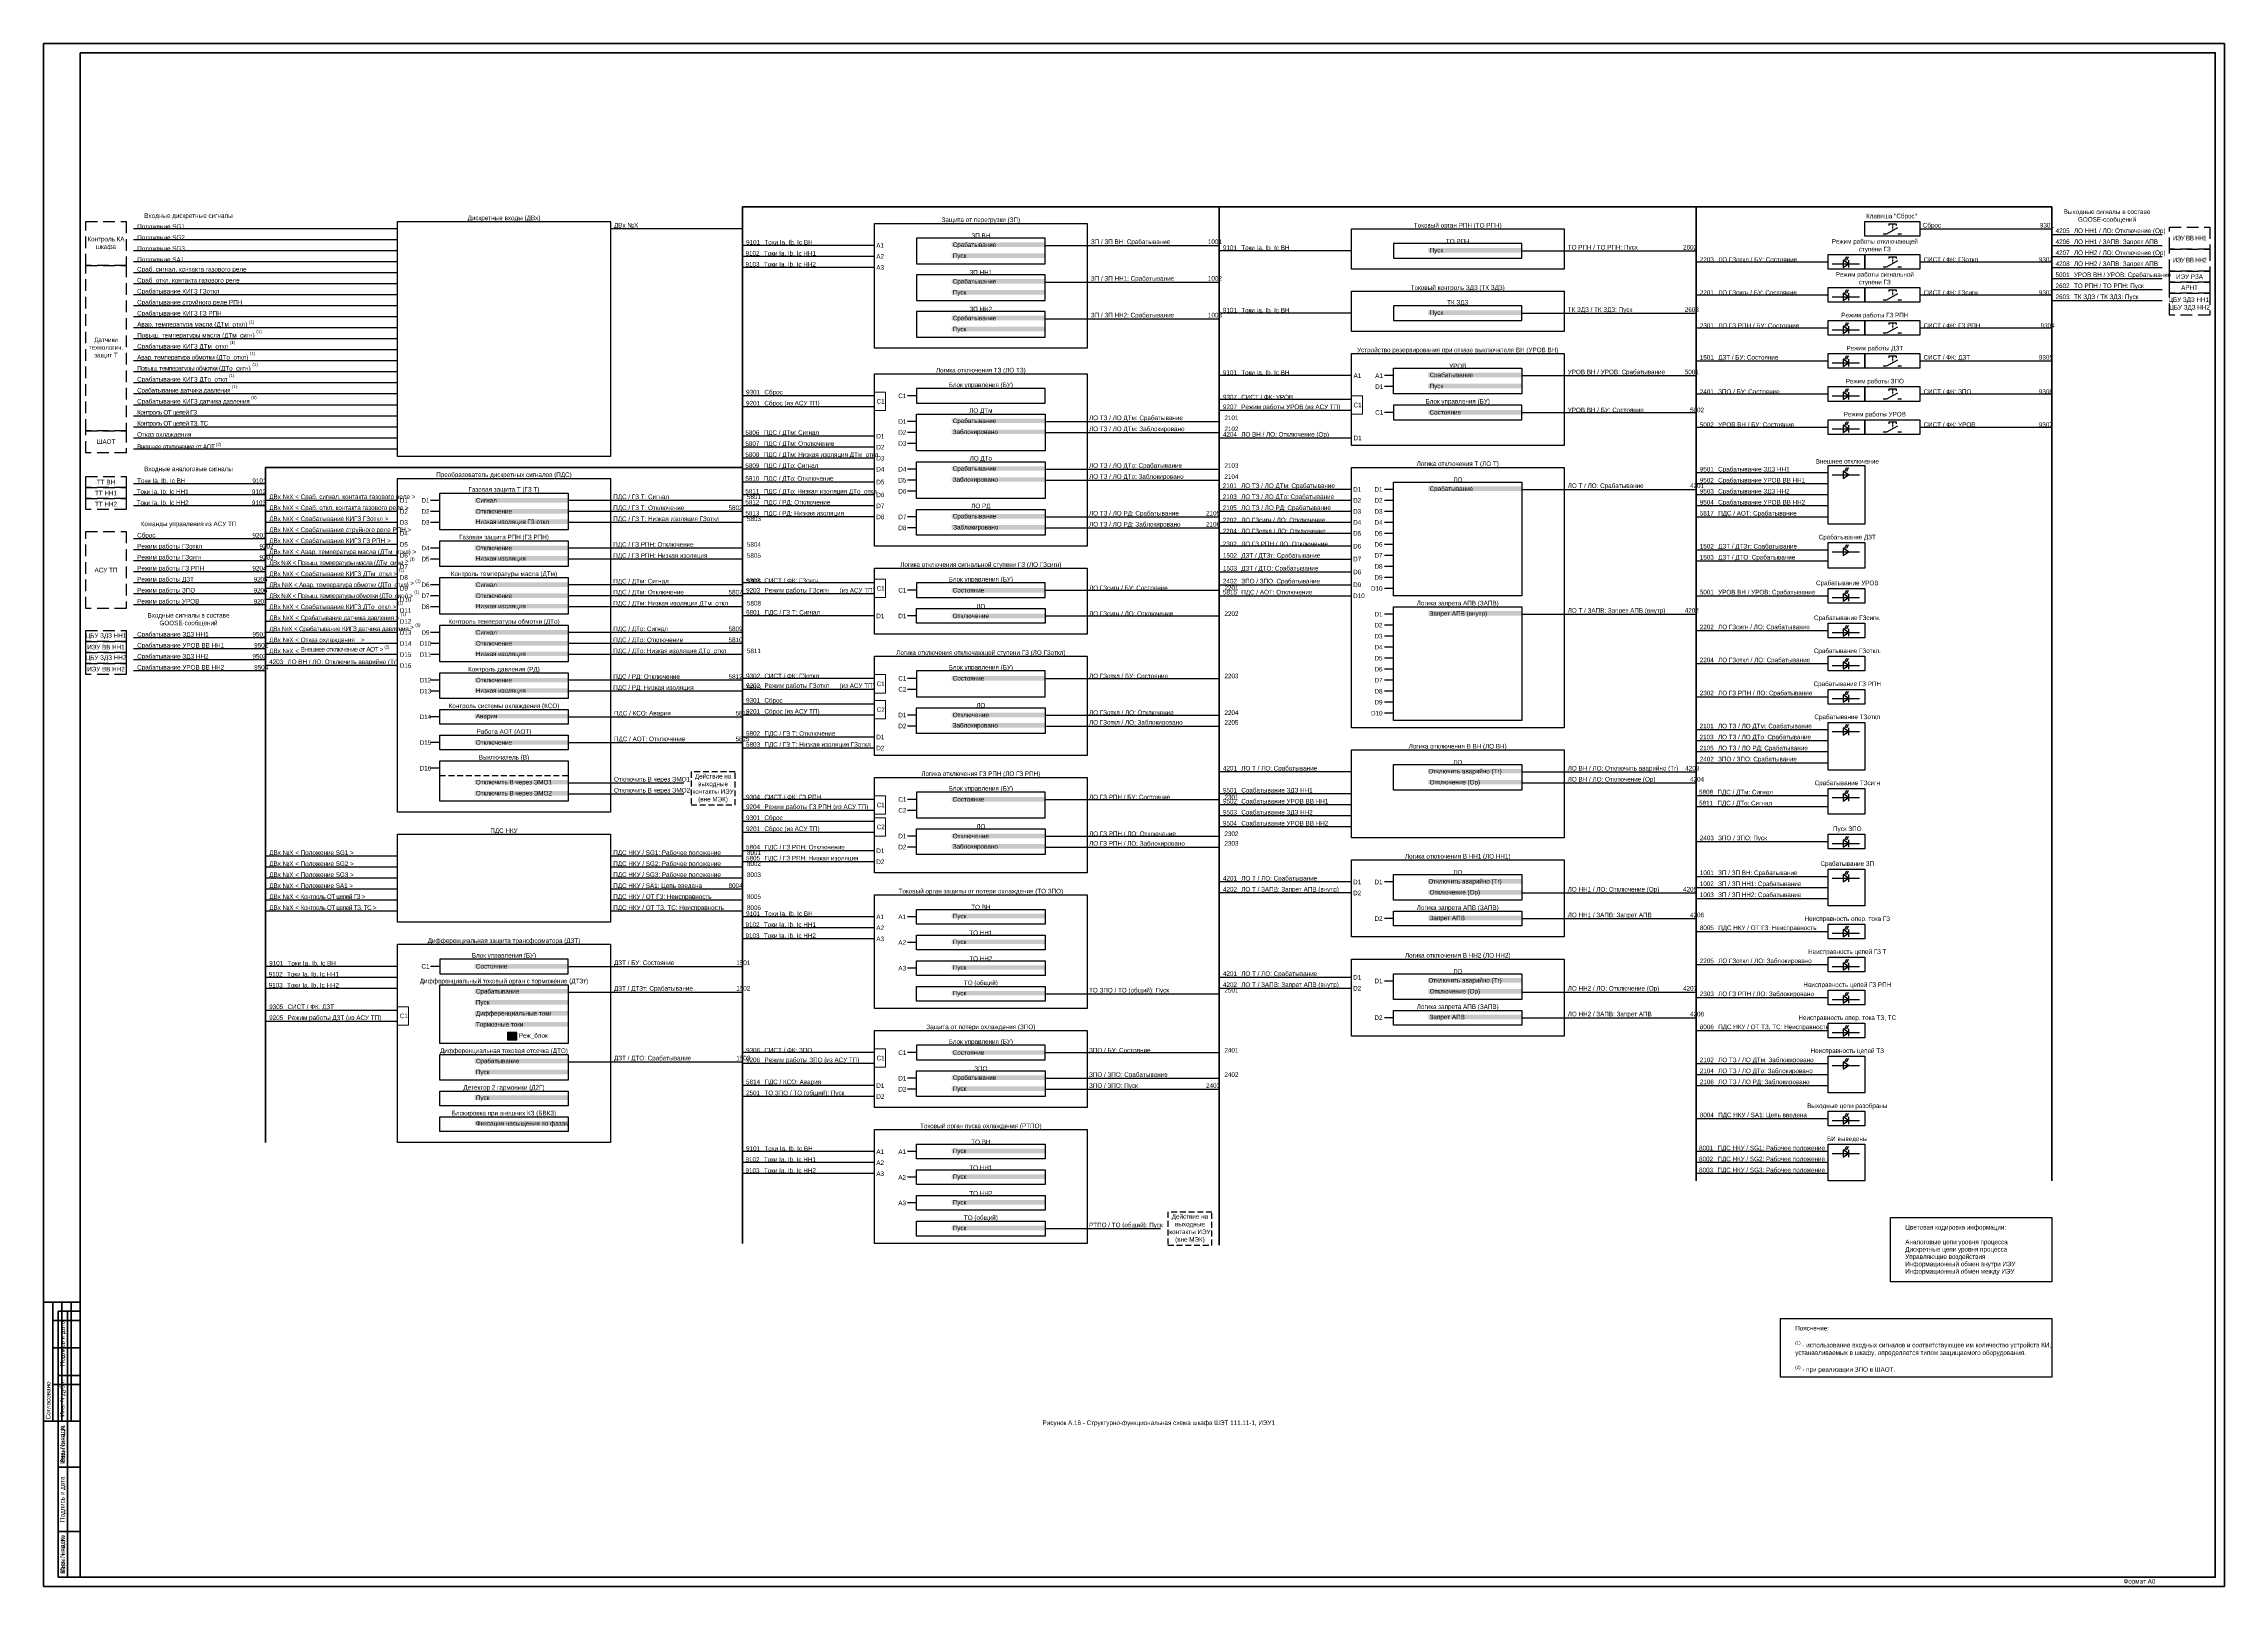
# Model space of a CAD drawing. Header units: millimetres. Extents: x 2179 to 12176, y -20554 to -12004.
# Drawn here: x 10690 to 11879, y -16943 to -16102 of the extents above; entities that cross this region are included whole.
import ezdxf
from ezdxf.enums import TextEntityAlignment as Align

# ---------------------------------------------------------------- set-up
doc = ezdxf.new("R2010")
doc.units = ezdxf.units.MM
doc.linetypes.add('HIDDEN2', pattern=[4.7625, 3.175, -1.5875])
doc.linetypes.add('штриховая2', pattern=[9.525, 6.35, -3.175])
for name, color, linetype, lineweight in [('GOOSE', 224, 'Continuous', 30), ('MMS', 190, 'Continuous', 30), ('Внутренняя шина', 4, 'Continuous', 70), ('Вход-Аналоги', 5, 'Continuous', 30), ('Дискретные входы', 134, 'Continuous', 30), ('Линии связи', 75, 'Continuous', 30), ('Основная', 7, 'Continuous', 30), ('Основная сплошная', 7, 'Continuous', 30), ('Сигналы внутр.', 13, 'Continuous', 30), ('Тонкая', 7, 'Continuous', 13), ('Цепи внешние', 134, 'Continuous', 30)]:
    doc.layers.add(name, color=color, linetype=linetype, lineweight=lineweight)
doc.layers.add('Рамка внешняя', color=8, linetype='Continuous', lineweight=40, plot=False)
doc.styles.add('2.5_Gost_RD', font='ARIALN.TTF', dxfattribs={"height": 2.5})
doc.styles.add('Narrow', font='ARIALN.TTF')
doc.styles.add('Табл дан', font='ARIALN.TTF')

# ---------------------------------------------------------------- blocks, each defined once
blk = doc.blocks.new('*T16')
at = {"color": 0, "linetype": 'ByBlock', "lineweight": 50, "transparency": 16777216}
for p, q in [((0, 0), (0, 85)), ((0, 85), (12, 85)), ((5, 0), (5, 85)), ((12, 0), (12, 85)), ((0, 60), (12, 60)), ((0, 25), (12, 25)), ((0, 0), (12, 0))]:
    blk.add_line(p, q, dxfattribs=at)
at = {"color": 0, "transparency": 16777216, "char_height": 2.5, "attachment_point": 5, "rotation": 90, "style": '2.5_Gost_RD'}
for s, insert, width in [('Инв. № подл.', (2.5, 72.5), 23), ('Подпись и дата', (2.5, 42.5), 33), ('Взам. инв. №', (2.5, 12.5), 23)]:
    blk.add_mtext(s, dxfattribs=dict(at, insert=insert, width=width))
blk = doc.blocks.new('*T17')
at = {"color": 0, "linetype": 'ByBlock', "lineweight": 50, "transparency": 16777216}
for p, q in [((0, 0), (0, 65)), ((0, 65), (20, 65)), ((5, 0), (5, 65)), ((20, 0), (20, 65)), ((5, 55), (20, 55)), ((5, 40), (20, 40)), ((5, 20), (20, 20)), ((0, 0), (20, 0))]:
    blk.add_line(p, q, dxfattribs=at)
at = {"color": 0, "linetype": 'ByBlock', "lineweight": -2, "transparency": 16777216}
for p, q in [((10, 0), (10, 65)), ((15, 0), (15, 65))]:
    blk.add_line(p, q, dxfattribs=at)
at = {"color": 0, "transparency": 16777216, "insert": (2.5, 1), "char_height": 2.5, "width": 63, "attachment_point": 4, "rotation": 90, "style": '2.5_Gost_RD'}
blk.add_mtext('Согласовано', dxfattribs=at)
blk = doc.blocks.new('*T18')
at = {"color": 0, "linetype": 'ByBlock', "lineweight": 50, "transparency": 16777216}
for p, q in [((0, 0), (0, 145)), ((0, 145), (12, 145)), ((5, 0), (5, 145)), ((12, 0), (12, 145)), ((0, 110), (12, 110)), ((0, 85), (12, 85)), ((0, 60), (12, 60)), ((0, 25), (12, 25)), ((0, 0), (12, 0))]:
    blk.add_line(p, q, dxfattribs=at)
at = {"color": 0, "transparency": 16777216, "char_height": 2.5, "attachment_point": 5, "rotation": 90, "style": '2.5_Gost_RD'}
for s, insert, width in [('{\\C256;Подпись и дата}', (2.5, 127.5), 33), ('{\\C256;Инв. N дубл.}', (2.5, 97.5), 23), ('{\\C256;Взам. инв. N}', (2.5, 72.5), 23), ('Подпись и дата', (2.5, 42.5), 33), ('Инв. N подл.', (2.5, 12.5), 23)]:
    blk.add_mtext(s, dxfattribs=dict(at, insert=insert, width=width))
blk = doc.blocks.new('*U15')
blk.add_lwpolyline([(0, 0), (1189, 0), (1189, 841), (0, 841)], close=True)
at = {"lineweight": 50}
blk.add_lwpolyline([(20, 836), (1184, 836), (1184, 5), (20, 5)], close=True, dxfattribs=at)
for name, p in [('*T17', (0, 90)), ('*T18', (8, 5)), ('*T16', (8, 5))]:
    blk.add_blockref(name, p)
at = {"style": '2.5_Gost_RD', "flags": 8}
blk.add_attdef('ФОРМАТ', text='', height=2.5, dxfattribs=at).set_placement((1134, 4), align=Align.TOP_LEFT)
blk = doc.blocks.new('SW.3')
at = {"true_color": 0xadddf7}
h = blk.add_hatch(color=141, dxfattribs=at)
h.dxf.hatch_style = 1
h.paths.add_polyline_path([(5, 2), (0, 2), (0, -2), (5, -2)])
blk.add_lwpolyline([(5, 2), (0, 2), (0, -2), (5, -2)], close=True)
for points in [[(2, 1), (1, 1)], [(1, 0), (2, 0)], [(3, 0), (2, 1)], [(4, 0), (3, 0)], [(2, -1), (1, -1)]]:
    blk.add_lwpolyline(points)

msp = doc.modelspace()

# ---------------------------------------------------------------- linework, layer by layer
at = {"layer": 'Внутренняя шина'}
for points in [[(11071, -16191), (11785, -16191)], [(11071, -16756), (11071, -16191)], [(11331, -16757), (11331, -16191)], [(11591, -16722), (11591, -16191)], [(11785, -16722), (11785, -16191)], [(10811, -16701), (10811, -16333)], [(10811, -16333), (11071, -16333)]]:
    msp.add_lwpolyline(points, dxfattribs=at)
at = {"layer": 'Линии связи', "ltscale": 0.5}
for points in [[(10883, -16203), (10739, -16203)], [(11071, -16203), (10999, -16203)], [(10883, -16209), (10739, -16209)], [(10883, -16215), (10739, -16215)], [(11143, -16212), (11071, -16212)], [(10883, -16221), (10739, -16221)], [(10883, -16227), (10739, -16227)], [(10883, -16233), (10739, -16233)], [(10883, -16239), (10739, -16239)], [(10883, -16245), (10739, -16245)], [(10883, -16251), (10739, -16251)], [(10883, -16257), (10739, -16257)], [(10883, -16263), (10739, -16263)], [(10883, -16269), (10739, -16269)], [(10883, -16275), (10739, -16275)], [(10883, -16281), (10739, -16281)], [(10883, -16287), (10739, -16287)], [(10883, -16293), (10739, -16293)], [(10883, -16299), (10739, -16299)], [(10883, -16305), (10739, -16305)], [(10883, -16311), (10739, -16311)], [(10883, -16317), (10739, -16317)], [(10883, -16323), (10739, -16323)], [(11403, -16317), (11331, -16317)], [(11663, -16336), (11591, -16336)], [(10811, -16342), (10739, -16342)], [(11663, -16342), (11591, -16342)], [(11663, -16348), (11591, -16348)], [(10883, -16351), (10811, -16351)], [(10883, -16357), (10811, -16357)], [(11143, -16354), (11071, -16354)], [(11143, -16360), (11071, -16360)], [(11663, -16354), (11591, -16354)], [(10883, -16363), (10811, -16363)], [(10883, -16369), (10811, -16369)], [(10883, -16375), (10811, -16375)], [(10883, -16381), (10811, -16381)], [(10883, -16387), (10811, -16387)], [(10883, -16393), (10811, -16393)], [(10883, -16399), (10811, -16399)], [(10883, -16405), (10811, -16405)], [(10883, -16411), (10811, -16411)], [(10883, -16417), (10811, -16417)], [(11143, -16414), (11071, -16414)], [(10811, -16426), (10739, -16426)], [(10883, -16423), (10811, -16423)], [(10883, -16429), (10811, -16429)], [(10811, -16432), (10739, -16432)], [(10811, -16438), (10739, -16438)], [(10883, -16435), (10811, -16435)], [(10883, -16441), (10811, -16441)], [(10811, -16444), (10739, -16444)], [(11143, -16480), (11071, -16480)], [(11143, -16486), (11071, -16486)], [(11403, -16511), (11331, -16511)], [(11403, -16517), (11331, -16517)], [(11403, -16523), (11331, -16523)], [(11403, -16529), (11331, -16529)], [(10883, -16545), (10811, -16545)], [(11143, -16542), (11071, -16542)], [(11143, -16548), (11071, -16548)], [(10883, -16551), (10811, -16551)], [(10883, -16557), (10811, -16557)], [(10883, -16563), (10811, -16563)], [(10883, -16569), (10811, -16569)], [(10883, -16575), (10811, -16575)], [(11143, -16578), (11071, -16578)], [(10883, -16605), (10811, -16605)], [(11143, -16670), (11071, -16670)], [(11143, -16676), (11071, -16676)], [(11143, -16706), (11071, -16706)]]:
    msp.add_lwpolyline(points, dxfattribs=at)
at = {"layer": 'Линии связи'}
for points in [[(11713, -16203), (11785, -16203)], [(11785, -16206), (11845, -16206)], [(11236, -16212), (11331, -16212)], [(11403, -16215), (11331, -16215)], [(11496, -16215), (11591, -16215)], [(11785, -16212), (11845, -16212)], [(11143, -16218), (11071, -16218)], [(11143, -16224), (11071, -16224)], [(11591, -16221), (11663, -16221)], [(11713, -16221), (11785, -16221)], [(11785, -16218), (11845, -16218)], [(11785, -16224), (11845, -16224)], [(11236, -16232), (11331, -16232)], [(11591, -16239), (11663, -16239)], [(11713, -16239), (11785, -16239)], [(11785, -16230), (11845, -16230)], [(11785, -16236), (11845, -16236)], [(11236, -16252), (11331, -16252)], [(11403, -16249), (11331, -16249)], [(11496, -16249), (11591, -16249)], [(11785, -16242), (11845, -16242)], [(11591, -16257), (11663, -16257)], [(11713, -16257), (11785, -16257)], [(11591, -16275), (11663, -16275)], [(11713, -16275), (11785, -16275)], [(11403, -16283), (11331, -16283)], [(11496, -16283), (11591, -16283)], [(11143, -16294), (11071, -16294)], [(11143, -16300), (11071, -16300)], [(11403, -16296), (11331, -16296)], [(11591, -16293), (11663, -16293)], [(11713, -16293), (11785, -16293)], [(11236, -16308), (11331, -16308)], [(11403, -16302), (11331, -16302)], [(11496, -16303), (11591, -16303)], [(11591, -16311), (11663, -16311)], [(11713, -16311), (11785, -16311)], [(11143, -16316), (11071, -16316)], [(11143, -16322), (11071, -16322)], [(11236, -16314), (11331, -16314)], [(11143, -16328), (11071, -16328)], [(11143, -16334), (11071, -16334)], [(11236, -16334), (11331, -16334)], [(10811, -16348), (10739, -16348)], [(11143, -16341), (11071, -16341)], [(11143, -16348), (11071, -16348)], [(11236, -16340), (11331, -16340)], [(11403, -16345), (11331, -16345)], [(11496, -16345), (11591, -16345)], [(10811, -16354), (10739, -16354)], [(11071, -16351), (10976, -16351)], [(11071, -16351), (10976, -16351)], [(11071, -16357), (10976, -16357)], [(11071, -16357), (10976, -16357)], [(11236, -16360), (11331, -16360)], [(11403, -16351), (11331, -16351)], [(11403, -16357), (11331, -16357)], [(11591, -16360), (11663, -16360)], [(10811, -16372), (10739, -16372)], [(11071, -16363), (10976, -16363)], [(11071, -16363), (10976, -16363)], [(11236, -16366), (11331, -16366)], [(11403, -16363), (11331, -16363)], [(11403, -16369), (11331, -16369)], [(10811, -16378), (10739, -16378)], [(10811, -16384), (10739, -16384)], [(11071, -16377), (10976, -16377)], [(11071, -16377), (10976, -16377)], [(11071, -16383), (10976, -16383)], [(11071, -16383), (10976, -16383)], [(11403, -16376), (11331, -16376)], [(11331, -16383), (11403, -16383)], [(11591, -16378), (11663, -16378)], [(11591, -16384), (11663, -16384)], [(10811, -16390), (10739, -16390)], [(10811, -16396), (10739, -16396)], [(11143, -16396), (11071, -16396)], [(11331, -16390), (11403, -16390)], [(10811, -16402), (10739, -16402)], [(10811, -16408), (10739, -16408)], [(11071, -16397), (10976, -16397)], [(11071, -16397), (10976, -16397)], [(11071, -16403), (10976, -16403)], [(11071, -16403), (10976, -16403)], [(11143, -16402), (11071, -16402)], [(11236, -16400), (11331, -16400)], [(11331, -16397), (11403, -16397)], [(11331, -16403), (11403, -16403)], [(11591, -16403), (11663, -16403)], [(11071, -16409), (10976, -16409)], [(11071, -16409), (10976, -16409)], [(11236, -16414), (11331, -16414)], [(11496, -16413), (11591, -16413)], [(11071, -16423), (10976, -16423)], [(11071, -16423), (10976, -16423)], [(11071, -16429), (10976, -16429)], [(11071, -16429), (10976, -16429)], [(11591, -16422), (11663, -16422)], [(11071, -16435), (10976, -16435)], [(11071, -16435), (10976, -16435)], [(11591, -16440), (11663, -16440)], [(11071, -16449), (10976, -16449)], [(11071, -16449), (10976, -16449)], [(11071, -16455), (10976, -16455)], [(11071, -16455), (10976, -16455)], [(11143, -16448), (11071, -16448)], [(11143, -16454), (11071, -16454)], [(11236, -16448), (11331, -16448)], [(11143, -16462), (11071, -16462)], [(11591, -16458), (11663, -16458)], [(10976, -16469), (11071, -16469)], [(11143, -16468), (11071, -16468)], [(11236, -16468), (11331, -16468)], [(11236, -16474), (11331, -16474)], [(11663, -16476), (11591, -16476)], [(10976, -16483), (11071, -16483)], [(11663, -16482), (11591, -16482)], [(11663, -16488), (11591, -16488)], [(11403, -16499), (11331, -16499)], [(11496, -16499), (11591, -16499)], [(11591, -16494), (11663, -16494)], [(10976, -16505), (11039, -16505)], [(10976, -16511), (11039, -16511)], [(11143, -16514), (11071, -16514)], [(11236, -16514), (11331, -16514)], [(11496, -16505), (11591, -16505)], [(11663, -16512), (11591, -16512)], [(11143, -16520), (11071, -16520)], [(11143, -16526), (11071, -16526)], [(11663, -16518), (11591, -16518)], [(11143, -16532), (11071, -16532)], [(11236, -16534), (11331, -16534)], [(11591, -16537), (11663, -16537)], [(11071, -16545), (10999, -16545)], [(11236, -16540), (11331, -16540)], [(11071, -16551), (10999, -16551)], [(11071, -16557), (10999, -16557)], [(11403, -16559), (11331, -16559)], [(11591, -16556), (11663, -16556)], [(11591, -16562), (11663, -16562)], [(11071, -16563), (10999, -16563)], [(11071, -16569), (10999, -16569)], [(11403, -16565), (11331, -16565)], [(11496, -16565), (11591, -16565)], [(11591, -16568), (11663, -16568)], [(11071, -16575), (10999, -16575)], [(11143, -16584), (11071, -16584)], [(11496, -16579), (11591, -16579)], [(11591, -16586), (11663, -16586)], [(11143, -16590), (11071, -16590)], [(10976, -16605), (11071, -16605)], [(11591, -16604), (11663, -16604)], [(10883, -16611), (10811, -16611)], [(10883, -16617), (10811, -16617)], [(10976, -16619), (11071, -16619)], [(11236, -16620), (11331, -16620)], [(11403, -16611), (11331, -16611)], [(11403, -16617), (11331, -16617)], [(11496, -16619), (11591, -16619)], [(11591, -16622), (11663, -16622)], [(10883, -16629), (10811, -16629)], [(11496, -16633), (11591, -16633)], [(10883, -16635), (10811, -16635)], [(11591, -16640), (11663, -16640)], [(10976, -16657), (11071, -16657)], [(11143, -16652), (11071, -16652)], [(11236, -16652), (11331, -16652)], [(11143, -16658), (11071, -16658)], [(11236, -16666), (11331, -16666)], [(11591, -16658), (11663, -16658)], [(11591, -16664), (11663, -16664)], [(11236, -16672), (11331, -16672)], [(11591, -16670), (11663, -16670)], [(11591, -16688), (11663, -16688)], [(11143, -16712), (11071, -16712)], [(11663, -16706), (11591, -16706)], [(11663, -16712), (11591, -16712)], [(11143, -16718), (11071, -16718)], [(11663, -16718), (11591, -16718)], [(11236, -16748), (11299, -16748)]]:
    msp.add_lwpolyline(points, dxfattribs=at)
at = {"layer": 'Основная', "linetype": 'HIDDEN2'}
msp.add_line((10906, -16501), (10976, -16501), dxfattribs=at)
at = {"layer": 'Основная'}
for points in [[(10883, -16199), (10999, -16199), (10999, -16327), (10883, -16327)], [(11143, -16200), (11259, -16200), (11259, -16268), (11143, -16268)], [(11403, -16203), (11519, -16203), (11519, -16225), (11403, -16225)], [(11683, -16199), (11713, -16199), (11713, -16207), (11683, -16207)], [(11236, -16208), (11166, -16208), (11166, -16222), (11236, -16222)], [(11496, -16211), (11426, -16211), (11426, -16219), (11496, -16219)], [(11663, -16217), (11683, -16217), (11683, -16225), (11663, -16225)], [(11683, -16217), (11713, -16217), (11713, -16225), (11683, -16225)], [(11236, -16228), (11166, -16228), (11166, -16242), (11236, -16242)], [(11403, -16237), (11519, -16237), (11519, -16259), (11403, -16259)], [(11663, -16235), (11683, -16235), (11683, -16243), (11663, -16243)], [(11683, -16235), (11713, -16235), (11713, -16243), (11683, -16243)], [(11236, -16248), (11166, -16248), (11166, -16262), (11236, -16262)], [(11496, -16245), (11426, -16245), (11426, -16253), (11496, -16253)], [(11663, -16253), (11683, -16253), (11683, -16261), (11663, -16261)], [(11683, -16253), (11713, -16253), (11713, -16261), (11683, -16261)], [(11403, -16271), (11519, -16271), (11519, -16321), (11403, -16321)], [(11663, -16271), (11683, -16271), (11683, -16279), (11663, -16279)], [(11683, -16271), (11713, -16271), (11713, -16279), (11683, -16279)], [(11143, -16282), (11259, -16282), (11259, -16376), (11143, -16376)], [(11426, -16279), (11496, -16279), (11496, -16293), (11426, -16293)], [(11663, -16289), (11683, -16289), (11683, -16297), (11663, -16297)], [(11683, -16289), (11713, -16289), (11713, -16297), (11683, -16297)], [(11236, -16290), (11166, -16290), (11166, -16298), (11236, -16298)], [(11496, -16299), (11426, -16299), (11426, -16307), (11496, -16307)], [(11166, -16304), (11236, -16304), (11236, -16324), (11166, -16324)], [(11663, -16307), (11683, -16307), (11683, -16315), (11663, -16315)], [(11683, -16307), (11713, -16307), (11713, -16315), (11683, -16315)], [(11166, -16330), (11236, -16330), (11236, -16350), (11166, -16350)], [(11403, -16333), (11519, -16333), (11519, -16475), (11403, -16475)], [(11663, -16332), (11683, -16332), (11683, -16364), (11663, -16364)], [(10883, -16339), (10999, -16339), (10999, -16521), (10883, -16521)], [(10906, -16347), (10976, -16347), (10976, -16367), (10906, -16367)], [(11426, -16341), (11496, -16341), (11496, -16403), (11426, -16403)], [(11166, -16356), (11236, -16356), (11236, -16370), (11166, -16370)], [(10906, -16373), (10976, -16373), (10976, -16387), (10906, -16387)], [(11663, -16374), (11683, -16374), (11683, -16388), (11663, -16388)], [(10906, -16393), (10976, -16393), (10976, -16413), (10906, -16413)], [(11143, -16388), (11259, -16388), (11259, -16424), (11143, -16424)], [(11236, -16396), (11166, -16396), (11166, -16404), (11236, -16404)], [(11663, -16399), (11683, -16399), (11683, -16407), (11663, -16407)], [(10906, -16419), (10976, -16419), (10976, -16439), (10906, -16439)], [(11166, -16410), (11236, -16410), (11236, -16418), (11166, -16418)], [(11426, -16409), (11496, -16409), (11496, -16471), (11426, -16471)], [(11663, -16418), (11683, -16418), (11683, -16426), (11663, -16426)], [(11143, -16436), (11259, -16436), (11259, -16490), (11143, -16490)], [(11663, -16436), (11683, -16436), (11683, -16444), (11663, -16444)], [(10906, -16445), (10976, -16445), (10976, -16459), (10906, -16459)], [(11236, -16444), (11166, -16444), (11166, -16458), (11236, -16458)], [(11663, -16454), (11683, -16454), (11683, -16462), (11663, -16462)], [(10906, -16465), (10976, -16465), (10976, -16473), (10906, -16473)], [(11166, -16464), (11236, -16464), (11236, -16478), (11166, -16478)], [(10906, -16479), (10976, -16479), (10976, -16487), (10906, -16487)], [(11663, -16472), (11683, -16472), (11683, -16498), (11663, -16498)], [(11403, -16487), (11519, -16487), (11519, -16535), (11403, -16535)], [(10906, -16493), (10976, -16493), (10976, -16515), (10906, -16515)], [(11143, -16502), (11259, -16502), (11259, -16554), (11143, -16554)], [(11426, -16495), (11496, -16495), (11496, -16509), (11426, -16509)], [(11236, -16510), (11166, -16510), (11166, -16524), (11236, -16524)], [(11663, -16508), (11683, -16508), (11683, -16522), (11663, -16522)], [(10883, -16533), (10999, -16533), (10999, -16581), (10883, -16581)], [(11166, -16530), (11236, -16530), (11236, -16544), (11166, -16544)], [(11663, -16533), (11683, -16533), (11683, -16541), (11663, -16541)], [(11403, -16547), (11519, -16547), (11519, -16589), (11403, -16589)], [(11426, -16555), (11496, -16555), (11496, -16569), (11426, -16569)], [(11663, -16552), (11683, -16552), (11683, -16572), (11663, -16572)], [(11143, -16566), (11259, -16566), (11259, -16628), (11143, -16628)], [(11166, -16574), (11236, -16574), (11236, -16582), (11166, -16582)], [(11426, -16575), (11496, -16575), (11496, -16583), (11426, -16583)], [(11663, -16582), (11683, -16582), (11683, -16590), (11663, -16590)], [(10883, -16593), (10999, -16593), (10999, -16701), (10883, -16701)], [(11166, -16588), (11236, -16588), (11236, -16596), (11166, -16596)], [(10976, -16601), (10906, -16601), (10906, -16609), (10976, -16609)], [(11166, -16602), (11236, -16602), (11236, -16610), (11166, -16610)], [(11403, -16601), (11519, -16601), (11519, -16643), (11403, -16643)], [(11426, -16609), (11496, -16609), (11496, -16623), (11426, -16623)], [(11663, -16600), (11683, -16600), (11683, -16608), (11663, -16608)], [(10906, -16615), (10976, -16615), (10976, -16647), (10906, -16647)], [(11166, -16616), (11236, -16616), (11236, -16624), (11166, -16624)], [(11663, -16618), (11683, -16618), (11683, -16626), (11663, -16626)], [(11426, -16629), (11496, -16629), (11496, -16637), (11426, -16637)], [(11143, -16640), (11259, -16640), (11259, -16682), (11143, -16682)], [(11663, -16636), (11683, -16636), (11683, -16644), (11663, -16644)], [(10906, -16653), (10976, -16653), (10976, -16667), (10906, -16667)], [(11236, -16648), (11166, -16648), (11166, -16656), (11236, -16656)], [(11663, -16654), (11683, -16654), (11683, -16674), (11663, -16674)], [(11166, -16662), (11236, -16662), (11236, -16676), (11166, -16676)], [(10906, -16673), (10976, -16673), (10976, -16681), (10906, -16681)], [(10906, -16687), (10976, -16687), (10976, -16695), (10906, -16695)], [(11663, -16684), (11683, -16684), (11683, -16692), (11663, -16692)], [(11143, -16694), (11259, -16694), (11259, -16756), (11143, -16756)], [(11166, -16702), (11236, -16702), (11236, -16710), (11166, -16710)], [(11663, -16702), (11683, -16702), (11683, -16722), (11663, -16722)], [(11166, -16716), (11236, -16716), (11236, -16724), (11166, -16724)], [(11166, -16730), (11236, -16730), (11236, -16738), (11166, -16738)], [(11166, -16744), (11236, -16744), (11236, -16752), (11166, -16752)]]:
    msp.add_lwpolyline(points, close=True, dxfattribs=at)
for points in [[(11426, -16283), (11421, -16283)], [(11426, -16289), (11421, -16289)], [(11166, -16294), (11161, -16294)], [(11166, -16308), (11161, -16308)], [(11426, -16303), (11421, -16303)], [(11166, -16314), (11161, -16314)], [(11166, -16320), (11161, -16320)], [(11166, -16334), (11161, -16334)], [(11166, -16340), (11161, -16340)], [(11166, -16346), (11161, -16346)], [(11426, -16345), (11421, -16345)], [(10906, -16351), (10901, -16351)], [(10906, -16357), (10901, -16357)], [(11166, -16360), (11161, -16360)], [(11426, -16351), (11421, -16351)], [(11426, -16357), (11421, -16357)], [(10906, -16363), (10901, -16363)], [(11166, -16366), (11161, -16366)], [(11426, -16363), (11421, -16363)], [(11426, -16369), (11421, -16369)], [(10906, -16377), (10901, -16377)], [(10906, -16383), (10901, -16383)], [(11426, -16375), (11421, -16375)], [(11426, -16381), (11421, -16381)], [(11426, -16387), (11421, -16387)], [(11426, -16393), (11421, -16393)], [(10906, -16397), (10901, -16397)], [(10906, -16403), (10901, -16403)], [(11166, -16400), (11161, -16400)], [(11426, -16399), (11421, -16399)], [(10906, -16409), (10901, -16409)], [(11166, -16414), (11161, -16414)], [(11426, -16413), (11421, -16413)], [(11426, -16419), (11421, -16419)], [(10906, -16423), (10901, -16423)], [(10906, -16429), (10901, -16429)], [(11426, -16425), (11421, -16425)], [(11426, -16431), (11421, -16431)], [(10906, -16435), (10901, -16435)], [(11426, -16437), (11421, -16437)], [(11426, -16443), (11421, -16443)], [(10906, -16449), (10901, -16449)], [(10906, -16455), (10901, -16455)], [(11166, -16448), (11161, -16448)], [(11166, -16454), (11161, -16454)], [(11426, -16449), (11421, -16449)], [(11426, -16455), (11421, -16455)], [(11426, -16461), (11421, -16461)], [(11426, -16467), (11421, -16467)], [(10906, -16469), (10901, -16469)], [(11166, -16468), (11161, -16468)], [(11166, -16474), (11161, -16474)], [(10906, -16483), (10901, -16483)], [(10906, -16497), (10901, -16497)], [(11166, -16514), (11161, -16514)], [(11166, -16520), (11161, -16520)], [(11166, -16534), (11161, -16534)], [(11166, -16540), (11161, -16540)], [(11426, -16559), (11421, -16559)], [(11166, -16578), (11161, -16578)], [(11426, -16579), (11421, -16579)], [(11166, -16592), (11161, -16592)], [(10906, -16605), (10901, -16605)], [(11166, -16606), (11161, -16606)], [(11426, -16613), (11421, -16613)], [(11426, -16633), (11421, -16633)], [(11166, -16652), (11161, -16652)], [(11166, -16666), (11161, -16666)], [(11166, -16672), (11161, -16672)], [(11166, -16706), (11161, -16706)], [(11166, -16720), (11161, -16720)], [(11166, -16734), (11161, -16734)]]:
    msp.add_lwpolyline(points, dxfattribs=at)
at = {"layer": 'Основная', "linetype": 'HIDDEN2'}
for points in [[(11043, -16517), (11067, -16517), (11067, -16499), (11043, -16499)], [(11303, -16757), (11327, -16757), (11327, -16739), (11303, -16739)]]:
    msp.add_lwpolyline(points, close=True, dxfattribs=at)
at = {"layer": 'Основная сплошная', "color": 0}
for p, q in [((11693, -16205.7), (11695, -16205.7)), ((11695, -16205.7), (11701, -16202.3)), ((11696, -16200.2), (11698, -16200.2)), ((11698, -16200.2), (11700, -16200.2)), ((11701, -16205.7), (11703, -16205.7)), ((11693, -16223.7), (11695, -16223.7)), ((11695, -16223.7), (11701, -16220.3)), ((11696, -16218.2), (11698, -16218.2)), ((11698, -16218.2), (11700, -16218.2)), ((11701, -16223.7), (11703, -16223.7)), ((11695, -16241.7), (11701, -16238.3)), ((11696, -16236.2), (11698, -16236.2)), ((11698, -16236.2), (11700, -16236.2)), ((11693, -16241.7), (11695, -16241.7)), ((11701, -16241.7), (11703, -16241.7)), ((11693, -16259.7), (11695, -16259.7)), ((11695, -16259.7), (11701, -16256.3)), ((11696, -16254.2), (11698, -16254.2)), ((11698, -16254.2), (11700, -16254.2)), ((11701, -16259.7), (11703, -16259.7)), ((11695, -16277.7), (11701, -16274.3)), ((11696, -16272.2), (11698, -16272.2)), ((11698, -16272.2), (11700, -16272.2)), ((11693, -16277.7), (11695, -16277.7)), ((11701, -16277.7), (11703, -16277.7)), ((11693, -16295.7), (11695, -16295.7)), ((11695, -16295.7), (11701, -16292.3)), ((11696, -16290.2), (11698, -16290.2)), ((11698, -16290.2), (11700, -16290.2)), ((11701, -16295.7), (11703, -16295.7)), ((11695, -16313.7), (11701, -16310.3)), ((11696, -16308.2), (11698, -16308.2)), ((11698, -16308.2), (11700, -16308.2)), ((11693, -16313.7), (11695, -16313.7)), ((11701, -16313.7), (11703, -16313.7))]:
    msp.add_line(p, q, dxfattribs=at)
at = {"layer": 'Основная сплошная', "ltscale": 0.35}
for p, q in [((11696, -16200.2), (11696, -16201.2)), ((11698, -16200.2), (11698, -16201.2)), ((11698, -16201.7), (11698, -16202.7)), ((11700, -16200.2), (11700, -16201.2)), ((11696, -16218.2), (11696, -16219.2)), ((11698, -16218.2), (11698, -16219.2)), ((11698, -16219.7), (11698, -16220.7)), ((11700, -16218.2), (11700, -16219.2)), ((11696, -16236.2), (11696, -16237.2)), ((11698, -16236.2), (11698, -16237.2)), ((11698, -16237.7), (11698, -16238.7)), ((11700, -16236.2), (11700, -16237.2)), ((11696, -16254.2), (11696, -16255.2)), ((11698, -16254.2), (11698, -16255.2)), ((11698, -16255.7), (11698, -16256.7)), ((11700, -16254.2), (11700, -16255.2)), ((11696, -16272.2), (11696, -16273.2)), ((11698, -16272.2), (11698, -16273.2)), ((11698, -16273.7), (11698, -16274.7)), ((11700, -16272.2), (11700, -16273.2)), ((11696, -16290.2), (11696, -16291.2)), ((11698, -16290.2), (11698, -16291.2)), ((11698, -16291.7), (11698, -16292.7)), ((11700, -16290.2), (11700, -16291.2)), ((11696, -16308.2), (11696, -16309.2)), ((11698, -16308.2), (11698, -16309.2)), ((11698, -16309.7), (11698, -16310.7)), ((11700, -16308.2), (11700, -16309.2))]:
    msp.add_line(p, q, dxfattribs=at)
at = {"layer": 'Основная сплошная', "color": 0, "linetype": 'HIDDEN2', "ltscale": 0.5}
for p, q in [((11698, -16203.4), (11698, -16204)), ((11698, -16221.4), (11698, -16222)), ((11698, -16239.4), (11698, -16240)), ((11698, -16257.4), (11698, -16258)), ((11698, -16275.4), (11698, -16276)), ((11698, -16293.4), (11698, -16294)), ((11698, -16311.4), (11698, -16312))]:
    msp.add_line(p, q, dxfattribs=at)
at = {"layer": 'Основная сплошная', "linetype": 'штриховая2'}
for points in [[(10735, -16223), (10713, -16223), (10713, -16199), (10735, -16199)], [(11871, -16214), (11849, -16214), (11849, -16202), (11871, -16202)], [(11871, -16226), (11849, -16226), (11849, -16214), (11871, -16214)], [(10735, -16313), (10713, -16313), (10713, -16223), (10735, -16223)], [(11871, -16232), (11849, -16232), (11849, -16226), (11871, -16226)], [(11871, -16238), (11849, -16238), (11849, -16232), (11871, -16232)], [(11871, -16250), (11849, -16250), (11849, -16238), (11871, -16238)], [(10735, -16325), (10713, -16325), (10713, -16313), (10735, -16313)], [(10735, -16344), (10713, -16344), (10713, -16338), (10735, -16338)], [(10735, -16350), (10713, -16350), (10713, -16344), (10735, -16344)], [(10735, -16356), (10713, -16356), (10713, -16350), (10735, -16350)], [(10735, -16410), (10713, -16410), (10713, -16368), (10735, -16368)], [(10735, -16428), (10713, -16428), (10713, -16422), (10735, -16422)], [(10735, -16434), (10713, -16434), (10713, -16428), (10735, -16428)], [(10735, -16440), (10713, -16440), (10713, -16434), (10735, -16434)], [(10735, -16446), (10713, -16446), (10713, -16440), (10735, -16440)]]:
    msp.add_lwpolyline(points, close=True, dxfattribs=at)
at = {"layer": 'Основная сплошная'}
for points in [[(11672.6, -16219, 0.5, 0, 0), (11673.1, -16218, 0, 0, 0)], [(11673.6, -16219, 0.5, 0, 0), (11674.1, -16218, 0, 0, 0)], [(11672.6, -16237, 0.5, 0, 0), (11673.1, -16236, 0, 0, 0)], [(11673.6, -16237, 0.5, 0, 0), (11674.1, -16236, 0, 0, 0)], [(11672.6, -16255, 0.5, 0, 0), (11673.1, -16254, 0, 0, 0)], [(11673.6, -16255, 0.5, 0, 0), (11674.1, -16254, 0, 0, 0)], [(11672.6, -16273, 0.5, 0, 0), (11673.1, -16272, 0, 0, 0)], [(11673.6, -16273, 0.5, 0, 0), (11674.1, -16272, 0, 0, 0)], [(11672.6, -16291, 0.5, 0, 0), (11673.1, -16290, 0, 0, 0)], [(11673.6, -16291, 0.5, 0, 0), (11674.1, -16290, 0, 0, 0)], [(11672.6, -16309, 0.5, 0, 0), (11673.1, -16308, 0, 0, 0)], [(11673.6, -16309, 0.5, 0, 0), (11674.1, -16308, 0, 0, 0)], [(11672.6, -16334, 0.5, 0, 0), (11673.1, -16333, 0, 0, 0)], [(11673.6, -16334, 0.5, 0, 0), (11674.1, -16333, 0, 0, 0)], [(11672.6, -16376, 0.5, 0, 0), (11673.1, -16375, 0, 0, 0)], [(11673.6, -16376, 0.5, 0, 0), (11674.1, -16375, 0, 0, 0)], [(11672.6, -16401, 0.5, 0, 0), (11673.1, -16400, 0, 0, 0)], [(11673.6, -16401, 0.5, 0, 0), (11674.1, -16400, 0, 0, 0)], [(11672.6, -16420, 0.5, 0, 0), (11673.1, -16419, 0, 0, 0)], [(11673.6, -16420, 0.5, 0, 0), (11674.1, -16419, 0, 0, 0)], [(11672.6, -16438, 0.5, 0, 0), (11673.1, -16437, 0, 0, 0)], [(11673.6, -16438, 0.5, 0, 0), (11674.1, -16437, 0, 0, 0)], [(11672.6, -16456, 0.5, 0, 0), (11673.1, -16455, 0, 0, 0)], [(11673.6, -16456, 0.5, 0, 0), (11674.1, -16455, 0, 0, 0)], [(11672.6, -16474, 0.5, 0, 0), (11673.1, -16473, 0, 0, 0)], [(11673.6, -16474, 0.5, 0, 0), (11674.1, -16473, 0, 0, 0)], [(11672.6, -16510, 0.5, 0, 0), (11673.1, -16509, 0, 0, 0)], [(11673.6, -16510, 0.5, 0, 0), (11674.1, -16509, 0, 0, 0)], [(11672.6, -16535, 0.5, 0, 0), (11673.1, -16534, 0, 0, 0)], [(11673.6, -16535, 0.5, 0, 0), (11674.1, -16534, 0, 0, 0)], [(11672.6, -16554, 0.5, 0, 0), (11673.1, -16553, 0, 0, 0)], [(11673.6, -16554, 0.5, 0, 0), (11674.1, -16553, 0, 0, 0)], [(11672.6, -16584, 0.5, 0, 0), (11673.1, -16583, 0, 0, 0)], [(11673.6, -16584, 0.5, 0, 0), (11674.1, -16583, 0, 0, 0)], [(11672.6, -16602, 0.5, 0, 0), (11673.1, -16601, 0, 0, 0)], [(11673.6, -16602, 0.5, 0, 0), (11674.1, -16601, 0, 0, 0)], [(11672.6, -16620, 0.5, 0, 0), (11673.1, -16619, 0, 0, 0)], [(11673.6, -16620, 0.5, 0, 0), (11674.1, -16619, 0, 0, 0)], [(11672.6, -16638, 0.5, 0, 0), (11673.1, -16637, 0, 0, 0)], [(11673.6, -16638, 0.5, 0, 0), (11674.1, -16637, 0, 0, 0)], [(11672.6, -16656, 0.5, 0, 0), (11673.1, -16655, 0, 0, 0)], [(11673.6, -16656, 0.5, 0, 0), (11674.1, -16655, 0, 0, 0)], [(11672.6, -16686, 0.5, 0, 0), (11673.1, -16685, 0, 0, 0)], [(11673.6, -16686, 0.5, 0, 0), (11674.1, -16685, 0, 0, 0)], [(11672.6, -16704, 0.5, 0, 0), (11673.1, -16703, 0, 0, 0)], [(11673.6, -16704, 0.5, 0, 0), (11674.1, -16703, 0, 0, 0)]]:
    msp.add_lwpolyline(points, format="xyseb", dxfattribs=at)
for points in [[(11665.1, -16222), (11680.1, -16222)], [(11671.1, -16220), (11671.1, -16224), (11674.1, -16222), (11671.1, -16220)], [(11672.1, -16220), (11673.1, -16218)], [(11673.1, -16220), (11674.1, -16218)], [(11674.1, -16220), (11674.1, -16224)], [(11665.1, -16240), (11680.1, -16240)], [(11671.1, -16238), (11671.1, -16242), (11674.1, -16240), (11671.1, -16238)], [(11672.1, -16238), (11673.1, -16236)], [(11673.1, -16238), (11674.1, -16236)], [(11674.1, -16238), (11674.1, -16242)], [(11665.1, -16258), (11680.1, -16258)], [(11671.1, -16256), (11671.1, -16260), (11674.1, -16258), (11671.1, -16256)], [(11672.1, -16256), (11673.1, -16254)], [(11673.1, -16256), (11674.1, -16254)], [(11674.1, -16256), (11674.1, -16260)], [(11665.1, -16276), (11680.1, -16276)], [(11671.1, -16274), (11671.1, -16278), (11674.1, -16276), (11671.1, -16274)], [(11672.1, -16274), (11673.1, -16272)], [(11673.1, -16274), (11674.1, -16272)], [(11674.1, -16274), (11674.1, -16278)], [(11665.1, -16294), (11680.1, -16294)], [(11671.1, -16292), (11671.1, -16296), (11674.1, -16294), (11671.1, -16292)], [(11672.1, -16292), (11673.1, -16290)], [(11673.1, -16292), (11674.1, -16290)], [(11674.1, -16292), (11674.1, -16296)], [(11665.1, -16312), (11680.1, -16312)], [(11671.1, -16310), (11671.1, -16314), (11674.1, -16312), (11671.1, -16310)], [(11672.1, -16310), (11673.1, -16308)], [(11673.1, -16310), (11674.1, -16308)], [(11674.1, -16310), (11674.1, -16314)], [(11671.1, -16335), (11671.1, -16339), (11674.1, -16337), (11671.1, -16335)], [(11672.1, -16335), (11673.1, -16333)], [(11673.1, -16335), (11674.1, -16333)], [(11665.1, -16337), (11680.1, -16337)], [(11665.1, -16379), (11680.1, -16379)], [(11671.1, -16377), (11671.1, -16381), (11674.1, -16379), (11671.1, -16377)], [(11672.1, -16377), (11673.1, -16375)], [(11673.1, -16377), (11674.1, -16375)], [(11665.1, -16404), (11680.1, -16404)], [(11671.1, -16402), (11671.1, -16406), (11674.1, -16404), (11671.1, -16402)], [(11672.1, -16402), (11673.1, -16400)], [(11673.1, -16402), (11674.1, -16400)], [(11674.1, -16402), (11674.1, -16406)], [(11672.1, -16421), (11673.1, -16419)], [(11673.1, -16421), (11674.1, -16419)], [(11665.1, -16423), (11680.1, -16423)], [(11671.1, -16421), (11671.1, -16425), (11674.1, -16423), (11671.1, -16421)], [(11674.1, -16421), (11674.1, -16425)], [(11665.1, -16441), (11680.1, -16441)], [(11671.1, -16439), (11671.1, -16443), (11674.1, -16441), (11671.1, -16439)], [(11672.1, -16439), (11673.1, -16437)], [(11673.1, -16439), (11674.1, -16437)], [(11674.1, -16439), (11674.1, -16443)], [(11672.1, -16457), (11673.1, -16455)], [(11673.1, -16457), (11674.1, -16455)], [(11665.1, -16459), (11680.1, -16459)], [(11671.1, -16457), (11671.1, -16461), (11674.1, -16459), (11671.1, -16457)], [(11674.1, -16457), (11674.1, -16461)], [(11665.1, -16477), (11680.1, -16477)], [(11671.1, -16475), (11671.1, -16479), (11674.1, -16477), (11671.1, -16475)], [(11672.1, -16475), (11673.1, -16473)], [(11673.1, -16475), (11674.1, -16473)], [(11674.1, -16475), (11674.1, -16479)], [(11665.1, -16513), (11680.1, -16513)], [(11671.1, -16511), (11671.1, -16515), (11674.1, -16513), (11671.1, -16511)], [(11672.1, -16511), (11673.1, -16509)], [(11673.1, -16511), (11674.1, -16509)], [(11674.1, -16511), (11674.1, -16515)], [(11665.1, -16538), (11680.1, -16538)], [(11671.1, -16536), (11671.1, -16540), (11674.1, -16538), (11671.1, -16536)], [(11672.1, -16536), (11673.1, -16534)], [(11673.1, -16536), (11674.1, -16534)], [(11674.1, -16536), (11674.1, -16540)], [(11665.1, -16557), (11680.1, -16557)], [(11671.1, -16555), (11671.1, -16559), (11674.1, -16557), (11671.1, -16555)], [(11672.1, -16555), (11673.1, -16553)], [(11673.1, -16555), (11674.1, -16553)], [(11674.1, -16555), (11674.1, -16559)], [(11671.1, -16585), (11671.1, -16589), (11674.1, -16587), (11671.1, -16585)], [(11672.1, -16585), (11673.1, -16583)], [(11673.1, -16585), (11674.1, -16583)], [(11674.1, -16585), (11674.1, -16589)], [(11665.1, -16587), (11680.1, -16587)], [(11665.1, -16605), (11680.1, -16605)], [(11671.1, -16603), (11671.1, -16607), (11674.1, -16605), (11671.1, -16603)], [(11672.1, -16603), (11673.1, -16601)], [(11673.1, -16603), (11674.1, -16601)], [(11674.1, -16603), (11674.1, -16607)], [(11671.1, -16621), (11671.1, -16625), (11674.1, -16623), (11671.1, -16621)], [(11672.1, -16621), (11673.1, -16619)], [(11673.1, -16621), (11674.1, -16619)], [(11674.1, -16621), (11674.1, -16625)], [(11665.1, -16623), (11680.1, -16623)], [(11665.1, -16641), (11680.1, -16641)], [(11671.1, -16639), (11671.1, -16643), (11674.1, -16641), (11671.1, -16639)], [(11672.1, -16639), (11673.1, -16637)], [(11673.1, -16639), (11674.1, -16637)], [(11674.1, -16639), (11674.1, -16643)], [(11671.1, -16657), (11671.1, -16661), (11674.1, -16659), (11671.1, -16657)], [(11672.1, -16657), (11673.1, -16655)], [(11673.1, -16657), (11674.1, -16655)], [(11665.1, -16659), (11680.1, -16659)], [(11665.1, -16689), (11680.1, -16689)], [(11671.1, -16687), (11671.1, -16691), (11674.1, -16689), (11671.1, -16687)], [(11672.1, -16687), (11673.1, -16685)], [(11673.1, -16687), (11674.1, -16685)], [(11674.1, -16687), (11674.1, -16691)], [(11671.1, -16705), (11671.1, -16709), (11674.1, -16707), (11671.1, -16705)], [(11672.1, -16705), (11673.1, -16703)], [(11673.1, -16705), (11674.1, -16703)], [(11674.1, -16705), (11674.1, -16709)], [(11665.1, -16707), (11680.1, -16707)]]:
    msp.add_lwpolyline(points, dxfattribs=at)
at = {"layer": 'Основная сплошная', "ltscale": 0.3}
msp.add_lwpolyline([(11697, -16742), (11785, -16742), (11785, -16777), (11697, -16777)], close=True, dxfattribs=at)
at = {"layer": 'Основная сплошная'}
msp.add_lwpolyline([(11637, -16797), (11785, -16797), (11785, -16829), (11637, -16829)], close=True, dxfattribs=at)
at = {"layer": 'Тонкая'}
for points in [[(11143, -16292), (11149, -16292), (11149, -16302), (11143, -16302)], [(11403, -16294), (11409, -16294), (11409, -16304), (11403, -16304)], [(11143, -16394), (11149, -16394), (11149, -16404), (11143, -16404)], [(11143, -16446), (11149, -16446), (11149, -16456), (11143, -16456)], [(11143, -16460), (11149, -16460), (11149, -16470), (11143, -16470)], [(11143, -16512), (11149, -16512), (11149, -16522), (11143, -16522)], [(11143, -16524), (11149, -16524), (11149, -16534), (11143, -16534)], [(10883, -16627), (10889, -16627), (10889, -16637), (10883, -16637)], [(11143, -16650), (11149, -16650), (11149, -16660), (11143, -16660)]]:
    msp.add_lwpolyline(points, close=True, dxfattribs=at)

# ---------------------------------------------------------------- block references
at = {"layer": 'Основная'}
msp.add_blockref('SW.3', (10943, -16643), dxfattribs=at)
at = {"layer": 'Рамка внешняя'}
msp.add_blockref('*U15', (10690, -16943), dxfattribs=at).add_auto_attribs({'ФОРМАТ': 'Формат А0'})

# ---------------------------------------------------------------- texts
at = {"layer": 'GOOSE', "char_height": 2.5}
for s, insert, width, attachment_point, style in [('4205^IЛО НН1 / ЛО: Отключение (Op)', (11787, -16206), 58, 7, 'Табл дан'), ('4206^IЛО НН1 / ЗАПВ: Запрет АПВ', (11787, -16212), 58, 7, 'Табл дан'), ('4207^IЛО НН2 / ЛО: Отключение (Op)', (11787, -16218), 58, 7, 'Табл дан'), ('4208^IЛО НН2 / ЗАПВ: Запрет АПВ', (11787, -16224), 58, 7, 'Табл дан'), ('5001^IУРОВ ВН / УРОВ: Срабатывание', (11787, -16230), 58, 7, 'Табл дан'), ('2602^I{\\A1;ТО РПН / ТО РПН: Пуск}', (11787, -16236), 58, 7, 'Табл дан'), ('2603^I{\\A1;ТК ЗДЗ / ТК ЗДЗ: Пуск^I}', (11787, -16242), 58, 7, 'Табл дан'), ('9501^IСрабатывание ЗДЗ НН1^I^I^I   ', (11593, -16336), 70, 7, 'Narrow'), ('9502^IСрабатывание УРОВ ВВ НН1^I^I^I   ', (11593, -16342), 70, 7, 'Narrow'), ('9503^IСрабатывание ЗДЗ НН2^I^I^I  ', (11593, -16348), 70, 7, 'Narrow'), ('9504^IСрабатывание УРОВ ВВ НН2^I^I^I  ', (11593, -16354), 70, 7, 'Narrow'), ('Срабатывание ЗДЗ НН1^I^I^I   9501', (10741, -16426), 70, 7, 'Narrow'), ('Срабатывание УРОВ ВВ НН1^I^I^I   9502', (10741, -16432), 70, 7, 'Narrow'), ('Срабатывание ЗДЗ НН2^I^I^I   9503', (10741, -16438), 70, 7, 'Narrow'), ('Срабатывание УРОВ ВВ НН2^I^I^I   9504', (10741, -16444), 70, 7, 'Narrow'), ('9501^IСрабатывание ЗДЗ НН1^I^I^I   ', (11333, -16511), 70, 7, 'Narrow'), ('9502^IСрабатывание УРОВ ВВ НН1^I^I^I   ', (11333, -16517), 70, 7, 'Narrow'), ('9503^IСрабатывание ЗДЗ НН2^I^I^I  ', (11333, -16523), 70, 7, 'Narrow'), ('9504^IСрабатывание УРОВ ВВ НН2^I^I^I  ', (11333, -16529), 70, 7, 'Narrow'), ('\\A1;Информационный обмен между ИЭУ', (11705, -16770), 72, 1, 'Табл дан')]:
    msp.add_mtext(s, dxfattribs=dict(at, insert=insert, width=width, attachment_point=attachment_point, style=style))
at = {"layer": 'MMS', "char_height": 2.5}
for s, insert, width, attachment_point, style in [('Сброс^I^I^I^I^I   ^I    9301^I', (11714.6, -16203), 70.356, 7, 'Narrow'), ('\\pt30,40,50,60,70;СИСТ / ФК: ГЗоткл^I^I  ^I^I   9302^I', (11715, -16221), 70, 7, 'Narrow'), ('СИСТ / ФК: ГЗсигн^I^I  ^I^I   9303^I', (11715, -16239), 70, 7, 'Narrow'), ('СИСТ / ФК: ГЗ РПН^I^I   ^I^I   9304^I', (11715, -16257), 70, 7, 'Narrow'), ('СИСТ / ФК: ДЗТ^I^I^I  ^I   9305^I', (11715, -16275), 70, 7, 'Narrow'), ('9301^IСброс', (11073, -16294), 58, 7, 'Narrow'), ('9201^IСброс (из АСУ ТП)', (11073, -16300), 58, 7, 'Narrow'), ('9307^IСИСТ / ФК: УРОВ', (11333, -16296), 48, 7, 'Narrow'), ('9207^IРежим работы УРОВ (из АСУ ТП)', (11333, -16302), 70, 7, 'Narrow'), ('СИСТ / ФК: ЗПО^I^I^I^I   9306', (11715, -16293), 70, 7, 'Narrow'), ('СИСТ / ФК: УРОВ^I^I^I^I   9307', (11715, -16311), 70, 7, 'Narrow'), ('Сброс^I^I^I   ^I   ^I^I   9201^I', (10741, -16372), 70, 7, 'Narrow'), ('Режим работы ГЗоткл^I^I^I   ^I   9202^I', (10741, -16378), 70, 7, 'Narrow'), ('Режим работы ГЗсигн^I^I^I   ^I   9203^I', (10741, -16384), 70, 7, 'Narrow'), ('Режим работы ГЗ РПН^I^I   ^I   9204^I', (10741, -16390), 70, 7, 'Narrow'), ('Режим работы ДЗТ{\\T0.95;^I^I^I^I   9205^I}', (10741, -16396), 70, 7, 'Narrow'), ('9303^IСИСТ / ФК: ГЗсигн', (11073, -16396), 48, 7, 'Narrow'), ('Режим работы ЗПО{\\T0.95;^I^I^I^I   9206^I}', (10741, -16402), 70, 7, 'Narrow'), ('Режим работы УРОВ{\\T0.95;^I^I^I^I   9207^I}', (10741, -16408), 70, 7, 'Narrow'), ('9203^IРежим работы ГЗсигн^I (из АСУ ТП)', (11073, -16402), 70, 7, 'Narrow'), ('9302^IСИСТ / ФК: ГЗоткл', (11073, -16448), 48, 7, 'Narrow'), ('9202^IРежим работы ГЗоткл^I (из АСУ ТП)', (11073, -16454), 70, 7, 'Narrow'), ('9301^IСброс', (11073, -16462), 58, 7, 'Narrow'), ('9201^IСброс (из АСУ ТП)', (11073, -16468), 58, 7, 'Narrow'), ('9304^IСИСТ / ФК: ГЗ РПН', (11073, -16514), 48, 7, 'Narrow'), ('9204^IРежим работы ГЗ РПН (из АСУ ТП)', (11073, -16520), 70, 7, 'Narrow'), ('9301^IСброс', (11073, -16526), 58, 7, 'Narrow'), ('9201^IСброс (из АСУ ТП)', (11073, -16532), 58, 7, 'Narrow'), ('9305^IСИСТ / ФК: ДЗТ', (10813, -16629), 58, 7, 'Narrow'), ('9205^IРежим работы ДЗТ (из АСУ ТП)', (10813, -16635), 58, 7, 'Narrow'), ('9306^IСИСТ / ФК: ЗПО', (11073, -16652), 48, 7, 'Narrow'), ('9206^IРежим работы ЗПО (из АСУ ТП)', (11073, -16658), 70, 7, 'Narrow'), ('\\A1;Управляющие воздействия', (11705, -16762), 72, 1, 'Табл дан')]:
    msp.add_mtext(s, dxfattribs=dict(at, insert=insert, width=width, attachment_point=attachment_point, style=style))
at = {"layer": 'Вход-Аналоги', "char_height": 2.5}
for s, insert, width, attachment_point, style in [('9102^IТоки Ia, Ib, Ic НН1^I^I   ^I', (11072.7, -16218), 70.265, 7, 'Narrow'), ('9101^IТоки Ia, Ib, Ic ВН^I^I^I   ^I', (11073, -16212), 70, 7, 'Narrow'), ('9101^IТоки Ia, Ib, Ic ВН', (11333, -16215), 70, 7, 'Narrow'), ('9103^IТоки Ia, Ib, Ic НН2   ^I^I  ^I', (11072.7, -16224), 70.265, 7, 'Narrow'), ('9101^IТоки Ia, Ib, Ic ВН', (11333, -16249), 70, 7, 'Narrow'), ('9101^IТоки Ia, Ib, Ic ВН', (11333, -16283), 48, 7, 'Narrow'), ('Токи Ia, Ib, Ic НН1^I^I^I^I   9102^I', (10740.7, -16348), 70.265, 7, 'Narrow'), ('Токи Ia, Ib, Ic ВН^I^I^I^I   9101^I', (10741, -16342), 70, 7, 'Narrow'), ('Токи Ia, Ib, Ic НН2^I^I   ^I^I   9103^I', (10740.7, -16354), 70.265, 7, 'Narrow'), ('9102^IТоки Ia, Ib, Ic НН1^I^I   ^I', (11072.7, -16584), 70.265, 7, 'Narrow'), ('9101^IТоки Ia, Ib, Ic ВН^I^I^I   ^I', (11073, -16578), 70, 7, 'Narrow'), ('9103^IТоки Ia, Ib, Ic НН2   ^I^I  ^I', (11072.7, -16590), 70.265, 7, 'Narrow'), ('9102^IТоки Ia, Ib, Ic НН1^I^I   ^I', (10812.7, -16611), 70.265, 7, 'Narrow'), ('9101^IТоки Ia, Ib, Ic ВН^I^I^I   ^I', (10813, -16605), 70, 7, 'Narrow'), ('9103^IТоки Ia, Ib, Ic НН2   ^I^I  ^I', (10812.7, -16617), 70.265, 7, 'Narrow'), ('9101^IТоки Ia, Ib, Ic ВН^I^I^I   ^I', (11073, -16706), 70, 7, 'Narrow'), ('9102^IТоки Ia, Ib, Ic НН1^I^I   ^I', (11072.7, -16712), 70.265, 7, 'Narrow'), ('9103^IТоки Ia, Ib, Ic НН2   ^I^I  ^I', (11072.7, -16718), 70.265, 7, 'Narrow'), ('\\A1;Аналоговые цепи уровня процесса', (11705, -16754), 72, 1, 'Табл дан')]:
    msp.add_mtext(s, dxfattribs=dict(at, insert=insert, width=width, attachment_point=attachment_point, style=style))
at = {"layer": 'Дискретные входы', "ltscale": 0.5, "char_height": 2.5, "width": 70, "attachment_point": 7, "style": 'Narrow'}
for s, insert in [('Положение SG1', (10741, -16203)), ('Положение SG2', (10741, -16209)), ('Положение SG3', (10741, -16215)), ('\\A1;Сраб. сигнал. контакта газового реле^I', (10741, -16227)), ('Сраб. откл. контакта газового реле', (10741, -16233)), ('\\A1;Положение SA1', (10741, -16221)), ('Срабатывание КИГЗ ГЗоткл', (10741, -16239)), ('Срабатывание струйного реле РПН', (10741, -16245)), ('\\A1;Авар. температура масла (ДТм_откл) {\\H0.7x;\\S(1)^ ;}', (10741, -16257)), ('Срабатывание КИГЗ ГЗ РПН', (10741, -16251)), ('Срабатывание КИГЗ ДТм_откл{\\A1; \\H0.7x;\\S(1)^ ;}', (10741, -16269)), ('Повыш. температуры масла (ДТм_сигн){\\A1; \\H0.7x;\\S(1)^ ;}', (10741, -16263)), ('{\\T0.95;Авар. температура обмотки} (ДТо_откл){\\A1; \\H0.7x;\\S(1)^ ;}', (10741, -16275)), ('{\\T0.9;Повыш. температуры обмотки }(ДТо_сигн){\\A1; \\H0.7x;\\S(1)^ ;}', (10741, -16281)), ('Срабатывание КИГЗ ДТо_откл{\\A1; \\H0.7x;\\S(1)^ ;}', (10741, -16287)), ('{\\T0.95;Срабатывание датчика давления\\A1;\\T1; \\H0.7x;\\S(1)^ ;}', (10741, -16293)), ('Срабатывание КИГЗ{\\T0.95; датчика давления\\A1; \\H0.7x;\\T1;\\S(1)^ ;}', (10741, -16299)), ('{\\T0.9;Контроль ОТ цепей ГЗ}', (10741, -16305)), ('{\\T0.9;Контроль ОТ цепей ТЗ, ТС}', (10741, -16311)), ('Отказ охлаждения', (10741, -16317)), ('\\A1;{\\T0.9;Внешнее отключение от АОТ \\H0.7x;\\S(2)^ ;}', (10741, -16323))]:
    msp.add_mtext(s, dxfattribs=dict(at, insert=insert))
at = {"layer": 'Основная', "style": 'Табл дан'}
for s, p in [('A1', (11144, -16212)), ('A2', (11144, -16218)), ('A3', (11144, -16224)), ('A1', (11404.2, -16283)), ('A1', (11416, -16283)), ('D1', (11416, -16289)), ('C1', (11144.2, -16297)), ('C1', (11156, -16294)), ('C1', (11404.2, -16299)), ('D1', (11156, -16308)), ('D2', (11156, -16314)), ('C1', (11416, -16303)), ('D1', (11144, -16316)), ('D2', (11144, -16322)), ('D3', (11156, -16320)), ('D1', (11404.2, -16317)), ('D3', (11144, -16328)), ('D4', (11144, -16334)), ('D4', (11156, -16334)), ('D5', (11144, -16341)), ('D6', (11144, -16348)), ('D5', (11156, -16340)), ('D6', (11156, -16346)), ('D1', (11404, -16345)), ('D1', (10884.2, -16351)), ('D2', (10884.2, -16357)), ('D1', (10896, -16351)), ('D2', (10896, -16357)), ('D7', (11144, -16354)), ('D8', (11144, -16360)), ('D7', (11156, -16360)), ('D2', (11404, -16351)), ('D3', (11404, -16357)), ('D3', (10884.2, -16363)), ('D4', (10884.2, -16369)), ('D3', (10896, -16363)), ('D8', (11156, -16366)), ('D4', (11404, -16363)), ('D5', (11404, -16369)), ('D5', (10884.2, -16375)), ('D6', (10884.2, -16381)), ('D4', (10896, -16377)), ('D5', (10896, -16383)), ('D6', (11404, -16376)), ('D7', (11404, -16383)), ('D7', (10884.2, -16387)), ('D8', (10884.2, -16393)), ('D6', (10896, -16397)), ('D8', (11404, -16390)), ('D9', (11404, -16397)), ('D9', (10884.2, -16399)), ('D10', (10884.2, -16405)), ('D7', (10896, -16403)), ('D8', (10896, -16409)), ('C1', (11144.2, -16399)), ('C1', (11156, -16400)), ('D10', (11404, -16403)), ('D11', (10884.2, -16411)), ('D12', (10884.2, -16417)), ('D1', (11144, -16414)), ('D1', (11156, -16414)), ('D13', (10884.2, -16423)), ('D14', (10884.2, -16429)), ('D10', (10895, -16429)), ('D9', (10896, -16423)), ('D15', (10884.2, -16435)), ('D16', (10884.2, -16441)), ('D11', (10895, -16435)), ('D12', (10895, -16449)), ('D13', (10895, -16455)), ('C1', (11144.2, -16451)), ('C1', (11156, -16448)), ('C2', (11156, -16454)), ('C2', (11144.2, -16465)), ('D1', (11156, -16468)), ('D14', (10895, -16469)), ('D1', (11144, -16480)), ('D2', (11156, -16474)), ('D15', (10895, -16483)), ('D2', (11144, -16486)), ('D16', (10895, -16497)), ('C1', (11156, -16514)), ('C1', (11144.2, -16517)), ('C2', (11156, -16520)), ('C2', (11144.2, -16529)), ('D1', (11156, -16534)), ('D2', (11156, -16540)), ('D1', (11144, -16542)), ('D2', (11144, -16548)), ('D1', (11404, -16559)), ('D2', (11404, -16565)), ('A1', (11144, -16578)), ('A2', (11144, -16584)), ('A1', (11156, -16578)), ('A3', (11144, -16590)), ('A2', (11156, -16592)), ('C1', (10896, -16605)), ('A3', (11156, -16606)), ('D1', (11404, -16611)), ('D2', (11404, -16617)), ('C1', (10884.2, -16632)), ('Реж_блок', (10949.1, -16642.7)), ('C1', (11144.2, -16655)), ('C1', (11156, -16652)), ('D1', (11144, -16670)), ('D1', (11156, -16666)), ('D2', (11144, -16676)), ('D2', (11156, -16672)), ('A1', (11144, -16706)), ('A1', (11156, -16706)), ('A2', (11144, -16712)), ('A3', (11144, -16718)), ('A2', (11156, -16720)), ('A3', (11156, -16734))]:
    msp.add_text(s, height=2.5, dxfattribs=at).set_placement(p, align=Align.MIDDLE_LEFT)
for s, p in [('D1', (11420, -16345)), ('D2', (11420, -16351)), ('D3', (11420, -16357)), ('D4', (11420, -16363)), ('D5', (11420, -16369)), ('D6', (11420, -16375)), ('D7', (11420, -16381)), ('D8', (11420, -16387)), ('D9', (11420, -16393)), ('D10', (11420, -16399)), ('D1', (11420, -16413)), ('D2', (11420, -16419)), ('D3', (11420, -16425)), ('D4', (11420, -16431)), ('D5', (11420, -16437)), ('D6', (11420, -16443)), ('D7', (11420, -16449)), ('D8', (11420, -16455)), ('D10', (11420, -16467)), ('D9', (11420, -16461)), ('D1', (11420, -16559)), ('D2', (11420, -16579)), ('D1', (11420, -16613)), ('D2', (11420, -16633))]:
    msp.add_text(s, height=2.5, dxfattribs=at).set_placement(p, align=Align.MIDDLE_RIGHT)
at = {"layer": 'Основная', "char_height": 2.5}
for s, insert, width, attachment_point, style in [('\\pt55;Выходные сигналы в составе GOOSE-сообщений', (11815, -16199.8), 60, 8, 'Narrow'), ('\\pt55;Входные дискретные сигналы', (10769, -16197.8), 60, 8, 'Narrow'), ('Дискретные входы (ДВх)', (10941, -16199), 116, 8, 'Narrow'), ('Защита от перегрузки (ЗП)', (11201, -16200), 116, 8, 'Narrow'), ('\\A1;ЗП ВН', (11201, -16208), 70, 8, 'Narrow'), ('Токовый орган РПН (ТО РПН)', (11461, -16203), 116, 8, 'Narrow'), ('Клавиша "Сброс"', (11697.5, -16198), 29, 8, 'Narrow'), ('\\A1;ТО РПН', (11461, -16211), 70, 8, 'Narrow'), ('Режим работы отключающей ступени ГЗ', (11688.4, -16216), 45, 8, 'Narrow'), ('\\A1;ЗП НН1', (11201, -16228), 70, 8, 'Narrow'), ('Режим работы сигнальной ступени ГЗ', (11688.4, -16234), 45, 8, 'Narrow'), ('Токовый контроль ЗДЗ (ТК ЗДЗ)', (11461, -16237), 116, 8, 'Narrow'), ('\\A1;ЗП НН2', (11201, -16248), 70, 8, 'Narrow'), ('\\A1;ТК ЗДЗ', (11461, -16245), 70, 8, 'Narrow'), ('Режим работы ГЗ\\~РПН', (11688.4, -16252), 45, 8, 'Narrow'), ('Устройство резервирования при отказе выключателя ВН (УРОВ ВН)', (11461, -16271), 116, 8, 'Narrow'), ('УРОВ', (11461, -16279), 70, 8, 'Narrow'), ('Режим работы ДЗТ', (11688.4, -16270), 45, 8, 'Narrow'), ('Логика отключения ТЗ (ЛО ТЗ)', (11201, -16282), 116, 8, 'Narrow'), ('\\A1;Блок управления (БУ)', (11201, -16290), 70, 8, 'Narrow'), ('Режим работы ЗПО', (11688.4, -16288), 45, 8, 'Narrow'), ('\\A1;\\pt35;ЛО ДТм', (11201, -16304), 70, 8, 'Narrow'), ('\\A1;Блок управления (БУ)', (11461, -16299), 70, 8, 'Narrow'), ('Режим работы УРОВ', (11688.4, -16306), 45, 8, 'Narrow'), ('\\pt55;Входные аналоговые сигналы', (10769, -16335.8), 60, 8, 'Narrow'), ('Преобразователь дискретных сигналов (ПДС)', (10941, -16339), 116, 8, 'Narrow'), ('\\A1;\\pt35;ЛО ДТо', (11201, -16330), 70, 8, 'Narrow'), ('Логика отключения {\\A1;Т} (ЛО {\\A1;Т})', (11461, -16333), 116, 8, 'Narrow'), ('Внешнее отключение', (11673.4, -16331), 45, 8, 'Narrow'), ('\\A1;Газовая защита Т (ГЗ Т)', (10941, -16347), 70, 8, 'Narrow'), ('ЛО', (11461, -16341), 70, 8, 'Narrow'), ('\\A1;\\pt35;ЛО РД', (11201, -16356), 70, 8, 'Narrow'), ('\\pt55;Команды управления из АСУ ТП', (10769, -16365.8), 60, 8, 'Narrow'), ('\\A1;Газовая защита РПН (ГЗ РПН)', (10941, -16373), 70, 8, 'Narrow'), ('Срабатывание ДЗТ', (11673.4, -16373), 45, 8, 'Narrow'), ('\\A1;Контроль температуры масла (ДТм)', (10941, -16393), 70, 8, 'Narrow'), ('Логика отключения сигнальной ступени ГЗ (ЛО ГЗсигн)', (11201, -16388), 116, 8, 'Narrow'), ('\\A1;Блок управления (БУ)', (11201, -16396), 70, 8, 'Narrow'), ('Срабатывание УРОВ', (11673.4, -16398), 45, 8, 'Narrow'), ('\\A1;\\pt35;ЛО', (11201, -16410), 70, 8, 'Narrow'), ('Логика запрета АПВ (ЗАПВ)', (11461, -16409), 70, 8, 'Narrow'), ('\\pt55;Входные сигналы в составе GOOSE-сообщений', (10769, -16419.8), 60, 8, 'Narrow'), ('\\A1;Контроль температуры обмотки (ДТо)', (10941, -16419), 70, 8, 'Narrow'), ('Срабатывание ГЗсигн.', (11673.4, -16417), 45, 8, 'Narrow'), ('Срабатывание ГЗоткл.', (11673.4, -16435), 45, 8, 'Narrow'), ('\\A1;Контроль давления (РД)', (10941, -16445), 70, 8, 'Narrow'), ('Логика отключения отключающей ступени ГЗ (ЛО ГЗоткл)', (11201, -16436), 116, 8, 'Narrow'), ('\\A1;Блок управления (БУ)', (11201, -16444), 70, 8, 'Narrow'), ('Срабатывание ГЗ РПН', (11673.4, -16453), 45, 8, 'Narrow'), ('\\A1;Контроль системы охлаждения (КСО)', (10941, -16465), 70, 8, 'Narrow'), ('\\A1;\\pt35;ЛО', (11201, -16464), 70, 8, 'Narrow'), ('Срабатывание ТЗоткл', (11673.4, -16471), 45, 8, 'Narrow'), ('\\A1;Работа АОТ (АОТ)', (10941, -16479), 70, 8, 'Narrow'), ('\\A1;Выключатель (В)', (10941, -16493), 70, 8, 'Narrow'), ('Логика отключения В ВН (ЛО ВН)', (11461, -16487), 116, 8, 'Narrow'), ('Действие на выходные контакты ИЭУ (вне МЭК)', (11055, -16508), 24, 5, 'Narrow'), ('Логика отключения ГЗ РПН (ЛО ГЗ РПН)', (11201, -16502), 116, 8, 'Narrow'), ('ЛО', (11461, -16495), 70, 8, 'Narrow'), ('\\A1;Блок управления (БУ)', (11201, -16510), 70, 8, 'Narrow'), ('Срабатывание ТЗсигн', (11673.4, -16507), 45, 8, 'Narrow'), ('ПДС НКУ', (10941, -16533), 116, 8, 'Narrow'), ('\\A1;\\pt35;ЛО', (11201, -16530), 70, 8, 'Narrow'), ('Пуск ЗПО', (11673.4, -16532), 45, 8, 'Narrow'), ('Логика отключения В НН1 (ЛО НН1)', (11461, -16547), 116, 8, 'Narrow'), ('Срабатывание ЗП', (11673.4, -16551), 45, 8, 'Narrow'), ('\\pt130;Токовый орган защиты от потери охлаждения (ТО ЗПО)', (11201, -16566), 116, 8, 'Narrow'), ('ЛО', (11461, -16555), 70, 8, 'Narrow'), ('\\A1;ТО ВН', (11201, -16574), 70, 8, 'Narrow'), ('Логика запрета АПВ (ЗАПВ)', (11461, -16575), 70, 8, 'Narrow'), ('\\A1;\\pt35;ТО НН1', (11201, -16588), 70, 8, 'Narrow'), ('Неисправность опер. тока ГЗ', (11673.4, -16581), 45, 8, 'Narrow'), ('\\pt130,142.5;Дифференциальная защита трансформатора (ДЗТ)', (10941, -16593), 116, 8, 'Narrow'), ('\\A1;Блок управления (БУ)', (10941, -16601), 70, 8, 'Narrow'), ('Логика отключения В НН2 (ЛО НН2)', (11461, -16601), 116, 8, 'Narrow'), ('Неисправность цепей ГЗ Т', (11673.4, -16599), 45, 8, 'Narrow'), ('\\A1;\\pt35;ТО НН2', (11201, -16602), 70, 8, 'Narrow'), ('ЛО', (11461, -16609), 70, 8, 'Narrow'), ('\\A1;Дифференциальный токовый орган с торможение (ДТЗт)', (10941, -16615), 86, 8, 'Narrow'), ('\\A1;\\pt35;ТО (общий)', (11201, -16616), 70, 8, 'Narrow'), ('Неисправность цепей ГЗ РПН', (11673.4, -16617), 45, 8, 'Narrow'), ('Логика запрета АПВ (ЗАПВ)', (11461, -16629), 70, 8, 'Narrow'), ('Неисправность опер. тока ТЗ, ТС', (11673.4, -16635), 45, 8, 'Narrow'), ('Защита от потери охлаждения (ЗПО)', (11201, -16640), 116, 8, 'Narrow'), ('\\A1;Блок управления (БУ)', (11201, -16648), 70, 8, 'Narrow'), ('\\A1;Дифференциальная токовая отсечка (ДТО)', (10941, -16653), 70, 8, 'Narrow'), ('Неисправность цепей ТЗ', (11673.4, -16653), 45, 8, 'Narrow'), ('\\A1;Детектор 2 гармоники (Д2Г)', (10941, -16673), 70, 8, 'Narrow'), ('\\A1;ЗПО', (11201, -16662), 70, 8, 'Narrow'), ('Выходные цепи разобраны', (11673.4, -16683), 45, 8, 'Narrow'), ('\\A1;Блокировка при внешних КЗ (БВКЗ)', (10941, -16687), 70, 8, 'Narrow'), ('\\pt130;Токовый орган пуска охлаждения (РТПО)', (11201, -16694), 116, 8, 'Narrow'), ('\\A1;ТО ВН', (11201, -16702), 70, 8, 'Narrow'), ('БИ выведены', (11673.4, -16701), 45, 8, 'Narrow'), ('\\A1;\\pt35;ТО НН1', (11201, -16716), 70, 8, 'Narrow'), ('\\A1;\\pt35;ТО НН2', (11201, -16730), 70, 8, 'Narrow'), ('\\A1;\\pt35;ТО (общий)', (11201, -16744), 70, 8, 'Narrow'), ('Действие на выходные контакты ИЭУ (вне МЭК)', (11315, -16748), 24, 5, 'Narrow'), ('\\A1;Цветовая кодировка информации:', (11705, -16746), 132, 1, 'Табл дан'), ('\\A1;Пояснение:\\P\\P{\\H0.7x;\\S(1)^ ;\\H1.42857x; - использование входных сигналов и соответствующее им количество устройств КИ, устанавливаемых в шкафу, определяется типом защищаемого оборудования.  \\P\\P\\H0.7x;\\S(2)^ ;\\H1.42857x; - при реализации ЗПО в ШАОТ.}', (11645, -16801), 132, 1, 'Табл дан'), ('\\pt55;Рисунок А.16 - Структурно-функциональная схема шкафа ШЭТ 111.11-1, ИЭУ1', (11298, -16855.8), 974, 8, 'Narrow')]:
    msp.add_mtext(s, dxfattribs=dict(at, insert=insert, width=width, attachment_point=attachment_point, style=style))
at = {"layer": 'Основная', "char_height": 2.5, "width": 51, "attachment_point": 4, "style": 'Narrow', "bg_fill": 1, "box_fill_scale": 1, "bg_fill_color": 9, "bg_fill_transparency": 0}
for s, insert in [('\\pl0.67568;Срабатывание', (11185, -16212)), ('\\pl0.67568;Пуск', (11185, -16218)), ('\\pl0.67568;Пуск', (11445, -16215)), ('\\pl0.67568;Срабатывание', (11185, -16232)), ('\\pl0.67568;Пуск', (11185, -16238)), ('\\pl0.67568;Срабатывание', (11185, -16252)), ('\\pl0.67568;Пуск', (11445, -16249)), ('\\pl0.67568;Пуск', (11185, -16258)), ('\\pl0.67568;Срабатывание', (11445, -16283)), ('\\pl0.67568;Пуск', (11445, -16289)), ('\\pl0.67568;Срабатывание', (11185, -16308)), ('\\pl0.67568;Заблокировано', (11185, -16314)), ('\\pl0.67568;Состояние', (11445, -16303)), ('\\pl0.67568;Срабатывание', (11185, -16334)), ('\\pl0.67568;Заблокировано', (11185, -16340)), ('\\pl0.67568;Срабатывание', (11445, -16345)), ('\\pl0.67568;Сигнал', (10925, -16351)), ('\\pl0.67568;Отключение', (10925, -16357)), ('\\pl0.67568;Срабатывание', (11185, -16360)), ('\\pl0.67568;Низкая изоляция ГЗ откл', (10925, -16363)), (' Заблокировано', (11185, -16366)), ('\\pl0.67568;Отключение', (10925, -16377)), ('\\pl0.67568;Низкая изоляция', (10925, -16383)), ('\\pl0.67568;Сигнал', (10925, -16397)), ('\\pl0.67568;Отключение', (10925, -16403)), ('\\pl0.67568;Низкая изоляция', (10925, -16409)), ('\\pl0.67568;Состояние', (11185, -16400)), ('\\pl0.67568;Отключение', (11185, -16414)), ('\\pl0.67568;Запрет АПВ (внутр)', (11445, -16413)), ('\\pl0.67568;Сигнал', (10925, -16423)), ('\\pl0.67568;Отключение', (10925, -16429)), ('\\pl0.67568;Низкая изоляция', (10925, -16435)), ('\\pl0.67568;Отключение', (10925, -16449)), ('\\pl0.67568;Низкая изоляция', (10925, -16455)), ('\\pl0.67568;Состояние', (11185, -16448)), ('\\pl0.67568;Авария', (10925, -16469)), ('\\pl0.67568;Отключение', (11185, -16468)), ('\\pl0.67568;Заблокировано', (11185, -16474)), ('\\pl0.67568;Отключение', (10925, -16483)), ('Отключить аварийно (Tr)', (11445, -16499)), ('\\pl0.67568;Отключение (Op)', (11445, -16505)), ('\\pl0.67568;Отключить В через ЭМО1', (10925, -16505)), ('\\pl0.67568;Отключить В через ЭМО2', (10925, -16511)), ('\\pl0.67568;Состояние', (11185, -16514)), ('\\pl0.67568;Отключение', (11185, -16534)), ('\\pl0.67568;Заблокировано', (11185, -16540)), ('Отключить аварийно (Tr)', (11445, -16559)), ('\\pl0.67568;Отключение (Op)', (11445, -16565)), ('\\pl0.67568;Пуск', (11185, -16578)), ('\\pl0.67568;Запрет АПВ', (11445, -16579)), ('\\pl0.67568;Пуск', (11185, -16592)), ('\\pl0.67568;Состояние', (10925, -16605)), ('\\pl0.67568;Пуск', (11185, -16606)), ('\\pl0.67568;Срабатывание', (10925, -16619)), ('\\pl0.67568;Пуск', (11185, -16620)), ('Отключить аварийно (Tr)', (11445, -16613)), ('\\pl0.67568;Отключение (Op)', (11445, -16619)), ('\\pl0.67568;Пуск', (10925, -16625)), ('\\pl0.67568;Дифференциальные токи', (10925, -16631)), ('\\pl0.67568;Запрет АПВ', (11445, -16633)), ('\\pl0.67568;Тормозные токи', (10925, -16637)), ('\\pl0.67568;Срабатывание', (10925, -16657)), ('\\pl0.67568;Состояние', (11185, -16652)), ('\\pl0.67568;Пуск', (10925, -16663)), ('\\pl0.67568;Срабатывание', (11185, -16666)), ('\\pl0.67568;Пуск', (10925, -16677)), ('\\pl0.67568;Пуск', (11185, -16672)), ('\\pl0.67568;Фиксация насыщения по фазам', (10925, -16691)), ('\\pl0.67568;Пуск', (11185, -16706)), ('\\pl0.67568;Пуск', (11185, -16720)), ('\\pl0.67568;Пуск', (11185, -16734)), ('\\pl0.67568;Пуск', (11185, -16748))]:
    msp.add_mtext(s, dxfattribs=dict(at, insert=insert))
at = {"layer": 'Основная сплошная', "char_height": 2.5, "width": 22, "attachment_point": 5, "style": 'Narrow'}
for s, insert in [('\\pt55;Контроль КА шкафа', (10724, -16211)), ('\\pt55;{\\T0.9;ИЭУ ВВ НН1}', (11860, -16208)), ('\\pt55;{\\T0.9;ИЭУ ВВ НН2}', (11860, -16220)), ('\\pt55;ИЭУ РЗА', (11860, -16229)), ('\\pt55;ЦБУ ЗДЗ НН1, ЦБУ ЗДЗ НН2', (11860, -16244)), ('\\pt55;АРНТ', (11860, -16235)), ('\\pt55;Датчики технологич. защит Т', (10724, -16268)), ('\\pt55;ШАОТ', (10724, -16319)), ('\\pt55;ТТ НН1', (10724, -16347)), ('\\pt55;ТТ ВН', (10724, -16341)), ('\\pt55;ТТ НН2', (10724, -16353)), ('\\pt55;АСУ ТП', (10724, -16389)), ('\\pt55;ЦБУ ЗДЗ НН1', (10724, -16425)), ('\\pt55;ИЭУ ВВ НН1', (10724, -16431)), ('\\pt55;ЦБУ ЗДЗ НН2', (10724, -16437)), ('\\pt55;ИЭУ ВВ НН2', (10724, -16443))]:
    msp.add_mtext(s, dxfattribs=dict(at, insert=insert))
at = {"layer": 'Сигналы внутр.', "char_height": 2.5}
for s, insert, width, attachment_point, style in [('ДВх №X', (11001, -16203), 58, 7, 'Narrow'), ('ЗП / ЗП ВН: Срабатывание^I^I^I   1001^I', (11261, -16212), 70, 7, 'Табл дан'), ('\\A1;ТО РПН / ТО РПН: Пуск^I^I^I   2602^I', (11521, -16215), 70, 7, 'Табл дан'), ('ЗП / ЗП НН1: Срабатывание^I^I^I   1002^I', (11261, -16232), 70, 7, 'Табл дан'), ('2203^IЛО ГЗоткл / БУ: Состояние^I', (11593, -16221), 70, 7, 'Narrow'), ('2201^IЛО ГЗсигн / БУ: Состояние', (11593, -16239), 48, 7, 'Narrow'), ('ЗП / ЗП НН2: Срабатывание^I^I^I   1003^I', (11261, -16252), 70, 7, 'Табл дан'), ('\\A1;ТК ЗДЗ / ТК ЗДЗ: Пуск^I^I^I^I   2603^I', (11521, -16249), 70, 7, 'Табл дан'), ('2301^IЛО ГЗ РПН / БУ: Состояние', (11593, -16257), 48, 7, 'Narrow'), ('1501^IДЗТ / БУ: Состояние', (11593, -16275), 48, 7, 'Narrow'), ('УРОВ ВН / УРОВ: Срабатывание^I^I   5001^I', (11521, -16283), 70, 7, 'Табл дан'), ('УРОВ ВН / БУ: Состояние^I^I   ^I   5002^I', (11521, -16303), 70, 7, 'Табл дан'), ('2401^IЗПО / БУ: Состояние^I', (11593, -16293), 48, 7, 'Narrow'), ('5806^IПДС / ДТм: Сигнал', (11072.6, -16316), 70.43, 7, 'Табл дан'), ('\\pt50,60;ЛО ТЗ / {\\A1;ЛО ДТм: Срабатывание^I^I    2101}', (11260, -16308), 71, 7, 'Табл дан'), ('ЛО ТЗ / {\\A1;ЛО ДТм: Заблокировано^I^I    2102}', (11260, -16314), 71, 7, 'Табл дан'), ('5002^IУРОВ ВН / БУ: Состояние^I', (11593, -16311), 70, 7, 'Narrow'), ('5807^IПДС / ДТм: Отключение', (11072.6, -16322), 70.43, 7, 'Табл дан'), ('5808^IПДС / ДТм: Низкая изоляция ДТм_откл', (11072.6, -16328), 70.43, 7, 'Табл дан'), ('5809^IПДС / ДТо: Сигнал', (11072.6, -16334), 58.43, 7, 'Табл дан'), ('\\pt50,60;ЛО ТЗ / {\\A1;ЛО ДТо: Срабатывание^I^I    2103}', (11260, -16334), 71, 7, 'Табл дан'), ('ЛО ТЗ / {\\A1;ЛО ДТо: Заблокировано^I^I    2104}', (11260, -16340), 71, 7, 'Табл дан'), ('ПДС / ГЗ Т: Сигнал^I^I   ^I^I   5801', (11000.6, -16351), 70.43, 7, 'Табл дан'), ('5810^IПДС / ДТо: Отключение', (11072.6, -16341), 58.43, 7, 'Табл дан'), ('5811^IПДС / ДТо: Низкая изоляция ДТо_откл', (11072.6, -16348), 70.43, 7, 'Табл дан'), ('2101^IЛО ТЗ / {\\A1;ЛО ДТм: Срабатывание}', (11332.9, -16345), 70.074, 7, 'Narrow'), ('2103^IЛО ТЗ / {\\A1;ЛО ДТо: Срабатывание}', (11332.9, -16351), 70.074, 7, 'Narrow'), ('ЛО Т / ЛО: Срабатывание^I^I   ^I   4201^I', (11521, -16345), 70, 7, 'Табл дан'), ('ПДС / ГЗ Т: Отключение^I ^I^I   5802^I', (11000.6, -16357), 70.43, 7, 'Табл дан'), ('\\pt50,60;ПДС / ГЗ Т: Низкая изоляция ГЗоткл^I^I   5803', (11000.6, -16363), 70.43, 7, 'Табл дан'), ('5812^IПДС / РД: Отключение', (11072.6, -16354), 58.43, 7, 'Табл дан'), ('5813^IПДС / РД: Низкая изоляция^I', (11072.6, -16360), 58.43, 7, 'Табл дан'), ('\\pt50,60;ЛО ТЗ / {\\A1;ЛО РД: Срабатывание^I^I    2105}', (11260, -16360), 71, 7, 'Табл дан'), ('2105^IЛО ТЗ / {\\A1;ЛО РД: Срабатывание}', (11332.9, -16357), 70.074, 7, 'Narrow'), ('2202^IЛО ГЗсигн / ЛО: Отключение', (11332.9, -16363), 70.074, 7, 'Narrow'), ('5817^IПДС / АОТ: Срабатывание{\\T0.95; }   ^I   ', (11593, -16360), 70, 7, 'Табл дан'), ('ЛО ТЗ / {\\A1;ЛО РД: }Заблокировано^I^I    2106', (11260, -16366), 71, 7, 'Табл дан'), ('2204^IЛО ГЗоткл / ЛО: Отключение', (11332.9, -16369), 70.074, 7, 'Narrow'), ('ПДС / ГЗ РПН: Отключение^I ^I^I   5804^I', (11000.6, -16377), 70.43, 7, 'Табл дан'), ('\\pt50,60,70;ПДС / ГЗ РПН: Низкая изоляция^I   ^I   5805^I', (11000.6, -16383), 70.43, 7, 'Табл дан'), ('2302^IЛО ГЗ РПН / ЛО: Отключение', (11332.9, -16376), 70.074, 7, 'Narrow'), ('1502^IДЗТ / {\\A1;ДТЗт}: Срабатывание^I^I   ^I   ', (11333, -16383), 70, 7, 'Табл дан'), ('1502^IДЗТ / {\\A1;ДТЗт}: Срабатывание^I^I   ^I   ', (11593, -16378), 70, 7, 'Табл дан'), ('1503^IДЗТ / {\\A1;ДТО}: Срабатывание^I^I   ^I   ', (11593, -16384), 70, 7, 'Табл дан'), ('ПДС / ДТм: Сигнал^I^I   ^I^I   5806^I', (11000.6, -16397), 70.43, 7, 'Табл дан'), ('2402^IЗПО / ЗПО: Срабатывание^I^I   ^I   ', (11333, -16397), 70, 7, 'Табл дан'), ('1503^IДЗТ / {\\A1;ДТО}: Срабатывание^I^I   ^I   ', (11333, -16390), 70, 7, 'Табл дан'), ('ПДС / ДТм: Отключение^I   ^I^I   5807', (11000.6, -16403), 70.43, 7, 'Табл дан'), ('ПДС / ДТм: Низкая изоляция ДТм_откл^I   5808', (11000.6, -16409), 70.43, 7, 'Табл дан'), ('ЛО ГЗсигн / БУ: Состояние^I^I^I    2201', (11260, -16400), 71, 7, 'Табл дан'), ('5815^IПДС / АОТ: Отключение{\\T0.95; }   ^I   ', (11333, -16403), 70, 7, 'Табл дан'), ('5001^IУРОВ ВН / УРОВ: Срабатывание', (11593, -16403), 70, 7, 'Narrow'), ('ПДС / ДТо: Сигнал^I^I   ^I^I   5809^I', (11000.6, -16423), 70.43, 7, 'Табл дан'), ('ЛО ГЗсигн / ЛО: Отключение^I^I    ^I    2202', (11260, -16414), 71, 7, 'Табл дан'), ('ЛО Т / ЗАПВ: Запрет АПВ (внутр)^I^I   4202', (11521, -16413), 70, 7, 'Табл дан'), ('2202^IЛО ГЗсигн / ЛО: Срабатывание', (11593, -16422), 70, 7, 'Narrow'), ('ПДС / ДТо: Отключение^I   ^I^I   5810', (11000.6, -16429), 70.43, 7, 'Табл дан'), ('ПДС / ДТо: Низкая изоляция ДТо_откл^I   5811^I', (11000.6, -16435), 70.43, 7, 'Табл дан'), ('2204^IЛО ГЗоткл / ЛО: Срабатывание', (11593, -16440), 70, 7, 'Narrow'), ('ПДС / РД: Отключение^I   ^I^I   5812^I', (11000.6, -16449), 70.43, 7, 'Табл дан'), ('ПДС / РД: Низкая изоляция^I^I^I   5813^I', (11000.6, -16455), 70.43, 7, 'Табл дан'), ('ЛО ГЗоткл / БУ: Состояние^I^I^I    2203', (11260, -16448), 71, 7, 'Табл дан'), ('2302^IЛО ГЗ РПН / ЛО: Срабатывание', (11593, -16458), 70, 7, 'Narrow'), ('ПДС / КСО: Авария{\\T0.95;^I   ^I^I   ^I   5814^I}', (11001, -16469), 70, 7, 'Табл дан'), ('ЛО ГЗоткл / ЛО: Отключение^I^I    ^I    2204', (11260, -16468), 71, 7, 'Табл дан'), ('ЛО ГЗоткл / ЛО: Заблокировано^I^I    2205', (11260, -16474), 71, 7, 'Табл дан'), ('2101^IЛО ТЗ / {\\A1;ЛО ДТм: Срабатывание}', (11592.9, -16476), 70.074, 7, 'Narrow'), ('2103^IЛО ТЗ / {\\A1;ЛО ДТо: Срабатывание}', (11592.9, -16482), 70.074, 7, 'Narrow'), ('ПДС / АОТ: Отключение{\\T0.95;   ^I^I   ^I   5815^I}', (11001, -16483), 70, 7, 'Табл дан'), ('2105^IЛО ТЗ / {\\A1;ЛО РД: Срабатывание}', (11592.9, -16488), 70.074, 7, 'Narrow'), ('2402^IЗПО / ЗПО: Срабатывание^I^I   ^I   ', (11593, -16494), 70, 7, 'Табл дан'), ('4201^IЛО Т / ЛО: Срабатывание^I^I   ^I   ', (11333, -16499), 70, 7, 'Табл дан'), ('ЛО ВН / ЛО: Отключить аварийно (Tr)^I   4203^I', (11521, -16499), 70, 7, 'Табл дан'), ('ЛО ВН / ЛО: Отключение (Op)^I^I   ^I   4204^I', (11521, -16505), 70, 7, 'Табл дан'), ('ЛО ГЗ РПН / БУ: Состояние^I^I^I    2301', (11260, -16514), 71, 7, 'Табл дан'), ('5808^IПДС / ДТм: Сигнал', (11592.6, -16512), 70.43, 7, 'Табл дан'), ('5811^IПДС / ДТо: Сигнал', (11592.6, -16518), 58.43, 7, 'Табл дан'), ('ЛО ГЗ РПН / ЛО: Отключение^I^I    ^I    2302', (11260, -16534), 71, 7, 'Табл дан'), ('ЛО ГЗ РПН / ЛО: Заблокировано^I^I    2303', (11260, -16540), 71, 7, 'Табл дан'), ('2403^IЗПО / ЗПО: Пуск^I', (11593, -16537), 48, 7, 'Narrow'), ('ПДС НКУ / SG1: Рабочее положение^I^I   8001', (11000.6, -16545), 70.43, 7, 'Табл дан'), ('ПДС НКУ / SG2: Рабочее положение^I^I   8002', (11000.6, -16551), 70.43, 7, 'Табл дан'), ('ПДС НКУ / SG3: Рабочее положение^I^I   8003', (11000.6, -16557), 70.43, 7, 'Табл дан'), ('ПДС НКУ / SA1: Цепь введена {\\A1;\\H1x;^I^I   8004}', (11000.6, -16563), 70.43, 7, 'Табл дан'), ('4201^IЛО Т / ЛО: Срабатывание^I^I   ^I   ', (11333, -16559), 70, 7, 'Табл дан'), ('4202^IЛО Т / ЗАПВ: Запрет АПВ (внутр)^I   ^I   ', (11333, -16565), 70, 7, 'Табл дан'), ('ЛО НН1 / ЛО: Отключение (Op)^I   ^I   4205^I', (11521, -16565), 70, 7, 'Табл дан'), ('1001^IЗП / ЗП ВН: Срабатывание^I^I^I   ', (11593, -16556), 70, 7, 'Табл дан'), ('1002^IЗП / ЗП НН1: Срабатывание^I^I^I   ', (11593, -16562), 70, 7, 'Табл дан'), ('ПДС НКУ / ОТ ГЗ: Неисправность{\\A1;^I   ^I   8005}', (11000.6, -16569), 70.43, 7, 'Табл дан'), ('ПДС НКУ / ОТ ТЗ, ТС: Неисправность{\\A1;   ^I   8006}', (11000.6, -16575), 70.43, 7, 'Табл дан'), ('1003^IЗП / ЗП НН2: Срабатывание^I^I^I   ', (11593, -16568), 70, 7, 'Табл дан'), ('ЛО НН1 / ЗАПВ: Запрет АПВ^I   ^I   ^I   4206^I', (11521, -16579), 70, 7, 'Табл дан'), ('8005^IПДС НКУ / ОТ ГЗ: Неисправность', (11593, -16586), 70, 7, 'Narrow'), ('ДЗТ / БУ: Состояние^I^I^I   ^I   1501^I', (11001, -16605), 70, 7, 'Табл дан'), ('4201^IЛО Т / ЛО: Срабатывание^I^I   ^I   ', (11333, -16611), 70, 7, 'Табл дан'), ('2205^IЛО ГЗоткл / ЛО: Заблокировано', (11593, -16604), 70, 7, 'Narrow'), ('ДЗТ / {\\A1;ДТЗт}: Срабатывание^I^I   ^I   1502^I', (11001, -16619), 70, 7, 'Табл дан'), ('\\pt40,50,60;ТО ЗПО / {\\A1;ТО (общий)}: Пуск^I^I    ^I    2501', (11260, -16620), 71, 7, 'Табл дан'), ('4202^IЛО Т / ЗАПВ: Запрет АПВ (внутр)^I   ^I   ', (11333, -16617), 70, 7, 'Табл дан'), ('ЛО НН2 / ЛО: Отключение (Op)^I   ^I   4207^I', (11521, -16619), 70, 7, 'Табл дан'), ('2303^IЛО ГЗ РПН / ЛО: Заблокировано', (11593, -16622), 70, 7, 'Narrow'), ('ЛО НН2 / ЗАПВ: Запрет АПВ^I   ^I   ^I   4208^I', (11521, -16633), 70, 7, 'Табл дан'), ('8006^IПДС НКУ / ОТ ТЗ, ТС: Неисправность{\\A1; }', (11593, -16640), 70, 7, 'Narrow'), ('ДЗТ / {\\A1;ДТО}: Срабатывание^I^I   ^I   1503^I', (11001, -16657), 70, 7, 'Табл дан'), ('ЗПО / БУ: Состояние^I^I^I    ^I    2401', (11260, -16652), 71, 7, 'Табл дан'), ('2102^IЛО ТЗ / {\\A1;ЛО ДТм: Заблокировано}', (11593, -16658), 70, 7, 'Narrow'), ('ЗПО / ЗПО: Срабатывание^I^I    ^I    2402', (11260, -16666), 71, 7, 'Табл дан'), ('ЗПО / ЗПО: Пуск^I    ^I    ^I^I    2403', (11260, -16672), 71, 7, 'Табл дан'), ('2104^IЛО ТЗ / {\\A1;ЛО ДТо: Заблокировано}', (11593, -16664), 70, 7, 'Narrow'), ('2106^IЛО ТЗ / {\\A1;ЛО РД: }Заблокировано', (11593, -16670), 70, 7, 'Narrow'), ('8004^IПДС НКУ / SA1: Цепь введена', (11593, -16688), 70, 7, 'Narrow'), ('8001^IПДС НКУ / SG1: Рабочее положение', (11592.6, -16706), 70.43, 7, 'Табл дан'), ('8002^IПДС НКУ / SG2: Рабочее положение', (11592.6, -16712), 70.43, 7, 'Табл дан'), ('8003^IПДС НКУ / SG3: Рабочее положение', (11592.6, -16718), 70.43, 7, 'Табл дан'), ('\\A1;Информационный обмен внутри ИЭУ', (11705, -16766), 72, 1, 'Табл дан')]:
    msp.add_mtext(s, dxfattribs=dict(at, insert=insert, width=width, attachment_point=attachment_point, style=style))
at = {"layer": 'Сигналы внутр.', "ltscale": 0.5, "char_height": 2.5, "attachment_point": 7, "style": 'Narrow'}
for s, insert, width in [('4204^IЛО ВН / ЛО: Отключение (Op)^I', (11333, -16317), 58), ('ДВх №X < {\\A1;Сраб. сигнал. контакта газового реле >   ^I   }', (10813, -16351), 70), ('ДВх №X < Сраб. откл. контакта газового реле >', (10813, -16357), 70), ('ДВх №X < Срабатывание КИГЗ ГЗоткл >^I   ^I   ', (10813, -16363), 70), ('ДВх №X < Срабатывание струйного реле РПН >^I', (10813, -16369), 70), ('ДВх №X < Срабатывание КИГЗ ГЗ РПН >^I', (10813, -16375), 70), ('ДВх №X < {\\A1;Авар. температура масла (ДТм_откл) >^I}', (10813, -16381), 70), ('{\\T0.9;ДВх №X < Повыш. температуры масла (ДТм_сигн)\\A1; > \\H0.7x;\\S(1)^ ;\\H1.42857x;  \\A0;\\H1x;^I}', (10813, -16387), 70), ('ДВх №X < Срабатывание КИГЗ ДТм_откл >{\\A1; \\H0.7x;\\S(1)^ ;\\H1.42857x;^I  }', (10813, -16393), 70), ('{\\T0.95;ДВх №X < Авар. температура обмотки (ДТо_откл)\\A1; > \\H0.7x;\\S(1)^ ;}', (10813, -16399), 70), ('{\\T0.9;ДВх №X < Повыш. температуры обмотки (ДТо_сигн) >\\A1; \\H0.7x;\\S(1)^ ;}', (10813, -16405), 70), ('ДВх №X < Срабатывание КИГЗ ДТо_откл >{\\A1; \\H0.7x;\\S(1)^ ;\\H1.42857x;   }', (10813, -16411), 70), ('ДВх №X < {\\T0.95;Срабатывание датчика давления >\\A1;\\T1; \\H0.7x;\\S(1)^ ;}', (10813, -16417), 70), ('{\\T0.95;ДВх №X < Срабатывание КИГЗ датчика давления\\A1; > \\H0.7x;\\S(1)^ ;}', (10813, -16423), 70), ('5801^IПДС / ГЗ Т: Сигнал', (11073, -16414), 58), ('ДВх №X < Отказ охлаждения^I>^I^I^I   ', (10813, -16429), 70), ('ДВх №X < {\\A1;\\T0.9;Внешнее отключение от АОТ > \\H0.7x;\\S(2)^ ;\\H1.42857x;\\T1;   }', (10813, -16435), 70), ('4203^IЛО ВН / ЛО: Отключить аварийно (Tr)', (10813, -16441), 70), ('5802^IПДС / ГЗ Т: Отключение^I  ', (11073, -16480), 58), ('5803^IПДС / ГЗ Т: Низкая изоляция ГЗоткл', (11073, -16486), 70), ('5804^IПДС / ГЗ РПН: Отключение ', (11073, -16542), 58), ('ДВх №X < Положение SG1 >^I^I^I', (10813, -16545), 70), ('ДВх №X < Положение SG2 >^I^I^I', (10813, -16551), 70), ('5805^IПДС / ГЗ РПН: Низкая изоляция', (11073, -16548), 70), ('ДВх №X < Положение SG3 >^I^I^I', (10813, -16557), 70), ('ДВх №X < {\\A1;Положение SA1 >}', (10813, -16563), 70), ('ДВх №X < {\\T0.9;Контроль ОТ цепей ГЗ >}', (10813, -16569), 70), ('ДВх №X < {\\T0.9;Контроль ОТ цепей ТЗ, ТС >\\A1;\\T1;   }', (10813, -16575), 70), ('5814^IПДС / КСО: Авария ', (11073, -16670), 58), ('2501^IТО ЗПО / {\\A1;ТО (общий)}: Пуск', (11073, -16676), 70)]:
    msp.add_mtext(s, dxfattribs=dict(at, insert=insert, width=width))
at = {"layer": 'Цепи внешние', "char_height": 2.5, "style": 'Табл дан'}
for s, insert, width, attachment_point in [('Отключить В через ЭМО1', (11001, -16505), 70, 7), ('Отключить В через ЭМО2', (11001, -16511), 70, 7), ('\\pt35;РТПО / {\\A1;ТО (общий)}: Пуск', (11260, -16748), 71, 7), ('\\A1;Дискретные цепи уровня процесса', (11705, -16758), 78, 1)]:
    msp.add_mtext(s, dxfattribs=dict(at, insert=insert, width=width, attachment_point=attachment_point))

doc.saveas('drawing.dxf')
